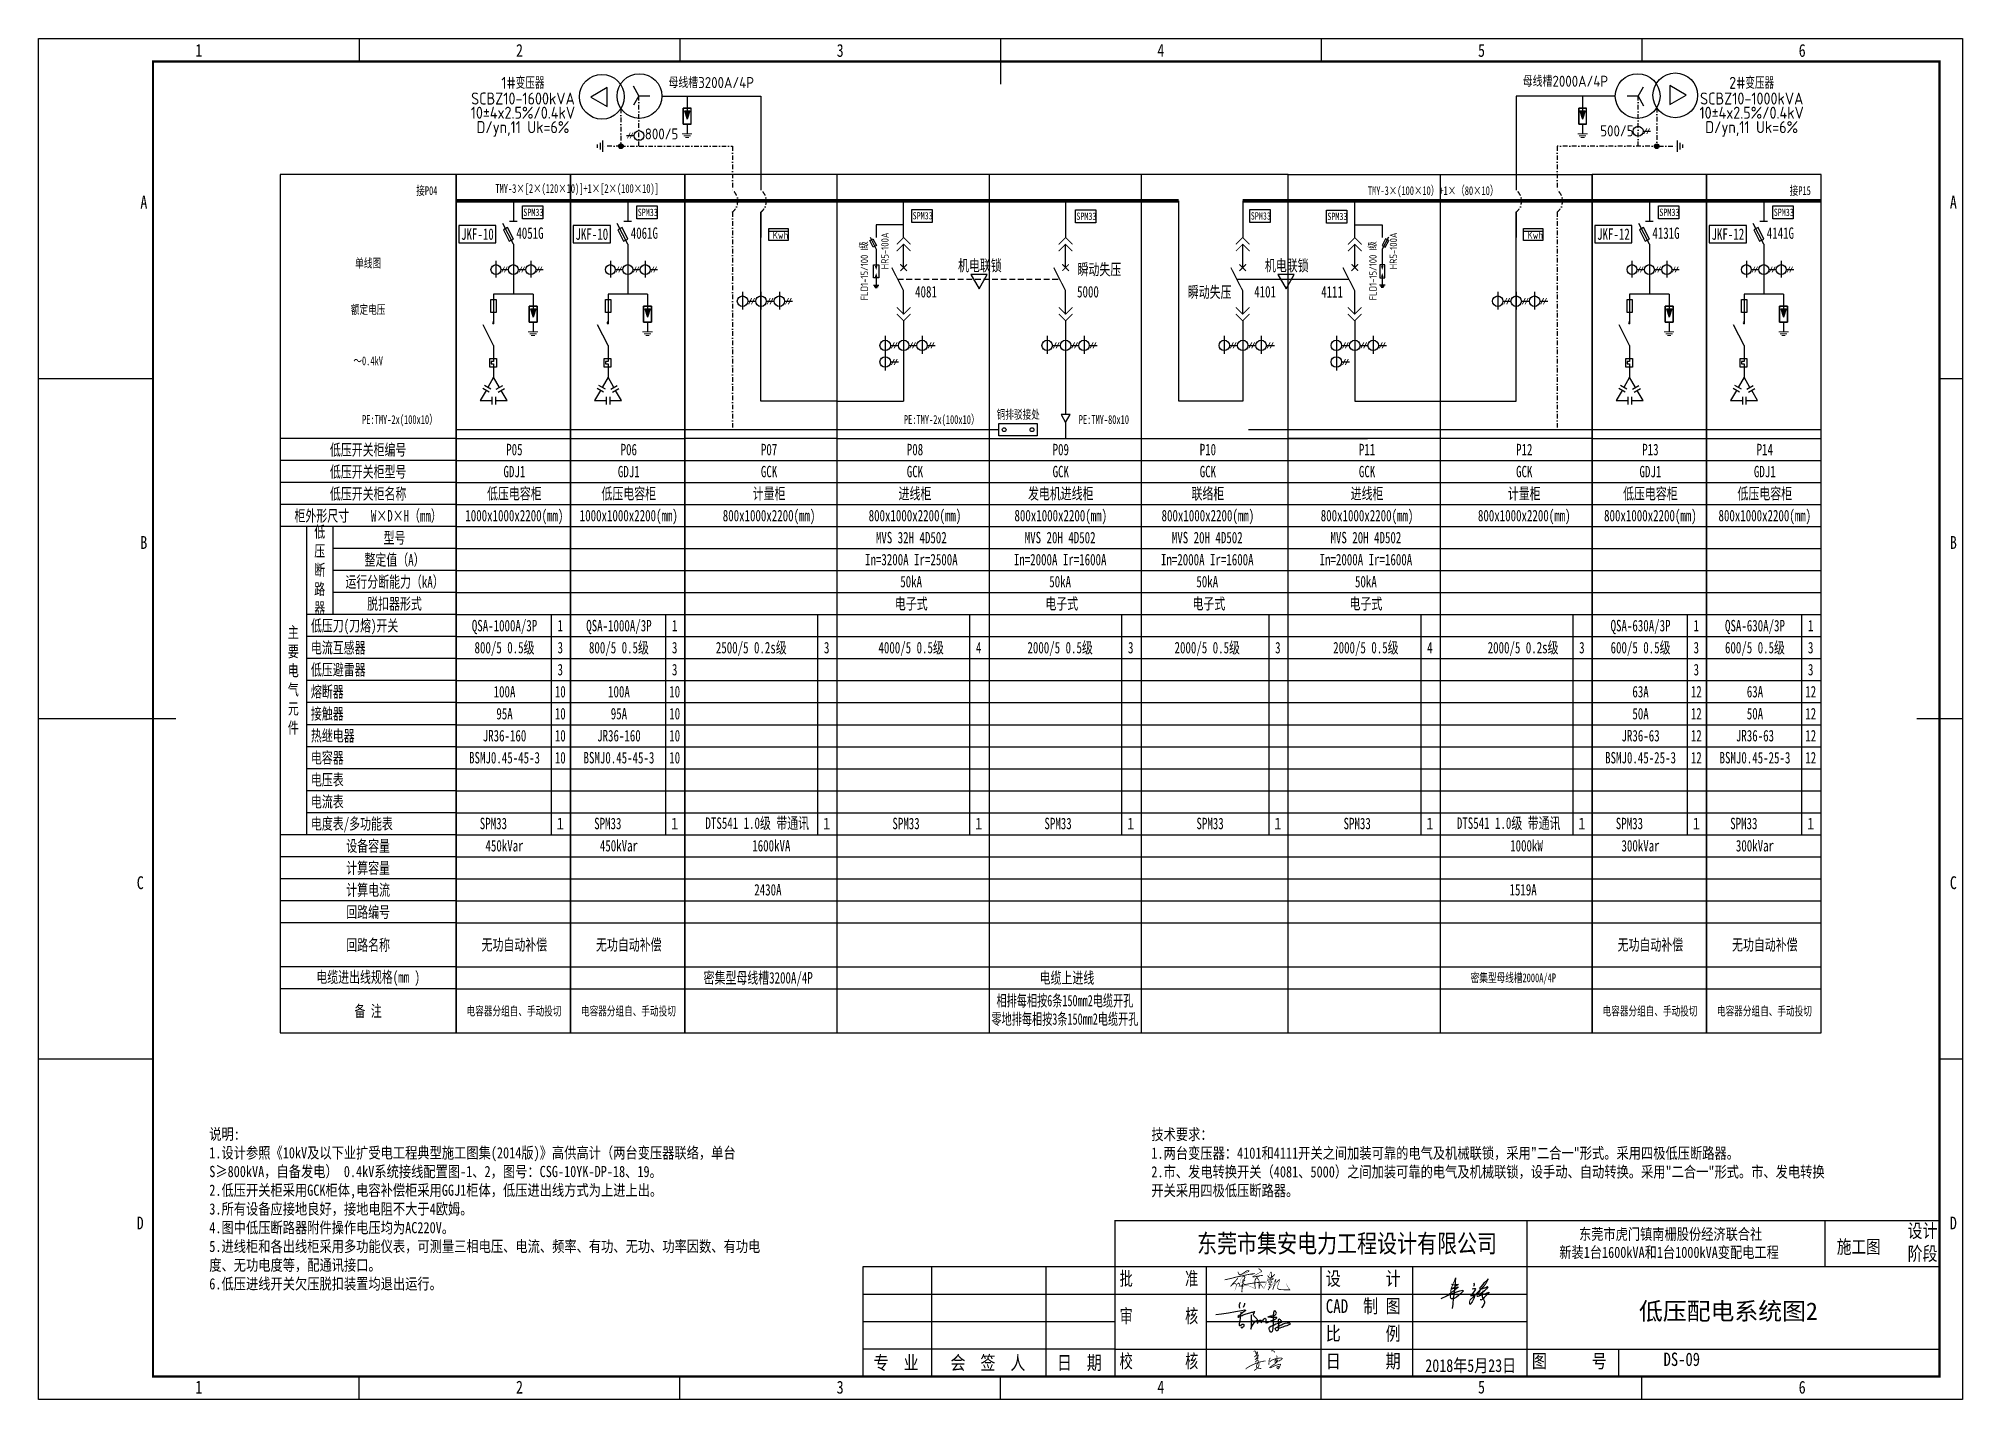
# Model space of a CAD drawing. Extents: x -700117 to -483644, y 1301776 to 1331476.
# Drawn here: x -614390 to -572390, y 1301776 to 1331476 of the extents above; entities that cross this region are included whole.
import ezdxf
from ezdxf.enums import TextEntityAlignment as Align

# ---------------------------------------------------------------- set-up
doc = ezdxf.new("R2010")
doc.units = 0
doc.header["$LTSCALE"] = 1000
for name, pattern in [('DASH', [0.35, 0.25, -0.1]), ('DASHDOT', [1, 0.5, -0.25, 0, -0.25]), ('DASHED2', [0.375, 0.25, -0.125])]:
    doc.linetypes.add(name, pattern=pattern)
doc.layers.get('0').update_dxf_attribs({"linetype": 'CONTINUOUS'})
for name, color, linetype in [('01', 7, 'CONTINUOUS'), ('2', 2, 'CONTINUOUS'), ('SB', 3, 'CONTINUOUS'), ('TK', 5, 'CONTINUOUS'), ('内框', 3, 'CONTINUOUS'), ('图框TEXT', 30, 'CONTINUOUS'), ('图签', 7, 'CONTINUOUS'), ('外框', 2, 'CONTINUOUS')]:
    doc.layers.add(name, color=color, linetype=linetype)
doc.styles.add('宋体', font='', dxfattribs={"width": 0.8, "height": 3.8})
doc.styles.add('宋体1', font='', dxfattribs={"width": 0.7})
doc.styles.add('宋体2', font='', dxfattribs={"width": 0.8, "height": 7})
doc.styles.add('工程字', font='gbenor.shx', dxfattribs={"bigfont": 'gbcbig.shx'})
doc.styles.get('宋体').set_extended_font_data('SimSun')
doc.styles.get('宋体1').set_extended_font_data('SimSun')
doc.styles.get('宋体2').set_extended_font_data('SimSun')

msp = doc.modelspace()

# ---------------------------------------------------------------- texts
at = {"color": 7, "ltscale": 1000, "style": '工程字'}
for s, p in [('1#变压器', (-603814.7, 1330523.1)), ('2#变压器', (-576992.6, 1330523.1)), ('SCBZ10-1600kVA', (-603814.7, 1330165.8)), ('SCBZ10-1000kVA', (-576992.6, 1330165.8)), ('10%%P4x2.5%%%/0.4kV', (-603814.7, 1329856.9)), ('10%%P4x2.5%%%/0.4kV', (-576992.6, 1329856.9)), ('D/yn,11 Uk=6%%%', (-603814.7, 1329502.7)), ('D/yn,11 Uk=6%%%', (-576992.6, 1329502.7))]:
    msp.add_text(s, height=262.15, dxfattribs=at).set_placement(p, align=Align.MIDDLE)
for s, p in [('母线槽3200A/4P', (-599704.6, 1330514.7)), ('母线槽2000A/4P', (-581057.8, 1330543.5))]:
    msp.add_text(s, height=240.148, dxfattribs=at).set_placement(p, align=Align.MIDDLE_CENTER)
for s, p in [('800/5', (-601154.1, 1329272.6)), ('500/5', (-580297.6, 1329339.9))]:
    msp.add_text(s, height=240.15, dxfattribs=at).set_placement(p)
at = {"color": 7, "ltscale": 1000, "style": '宋体1', "width": 0.7}
for s, height, p in [('接P04', 192.12, (-606143.9, 1328060.3)), ('TMY-3×[2×(120×10)]+1×[2×(100×10)]', 192.118, (-604415.3, 1328107.2)), ('TMY-3×(100×10）+1×（80×10）', 192.118, (-585370.1, 1328060.3)), ('接P15', 192.12, (-576163.6, 1328060.3)), ('PE:TMY-2x(100x10）', 192.118, (-607325.6, 1323065.2)), ('PE:TMY-2x(100x10）', 192.118, (-595498.2, 1323065.2)), ('铜排驳接处', 192.12, (-593472.5, 1323175.7)), ('PE:TMY-80x10', 192.118, (-591682.1, 1323065.2)), ('SPM33', 249.75, (-604756.7, 1314220.8)), ('SPM33', 249.75, (-602259.1, 1314220.8)), ('SPM33', 249.75, (-595749, 1314220.8)), ('SPM33', 249.75, (-592430.6, 1314220.8)), ('SPM33', 249.75, (-589112.2, 1314220.8)), ('SPM33', 249.75, (-585900.8, 1314220.8)), ('SPM33', 249.75, (-579958.2, 1314220.8)), ('SPM33', 249.75, (-577460.7, 1314220.8))]:
    msp.add_text(s, height=height, rotation=0, dxfattribs=at).set_placement(p)
at = {"color": 7, "style": '宋体', "width": 0.7}
for p in [(-603806.8, 1327603), (-601309.3, 1327603), (-595307.7, 1327527.8), (-591734.2, 1327516.9), (-587926.1, 1327523.7), (-586255.1, 1327513.7), (-579008.4, 1327603), (-576510.9, 1327603)]:
    msp.add_text('SPM33', height=160.5, rotation=0, dxfattribs=at).set_placement(p)
at = {"color": 7, "ltscale": 1000, "style": '宋体1', "width": 0.7}
for s, height, p in [('JKF-10', 249.75, (-604808.4, 1327205.2)), ('4051G', 249.75, (-603661.4, 1327229.5)), ('JKF-10', 249.75, (-602310.9, 1327205.2)), ('4061G', 249.75, (-601163.8, 1327229.5)), ('JKF-12', 249.75, (-580010, 1327205.2)), ('4131G', 249.75, (-578863, 1327229.5)), ('JKF-12', 249.75, (-577512.5, 1327205.2)), ('4141G', 249.75, (-576365.4, 1327229.5)), ('机电联锁', 249.75, (-593840, 1326527.8)), ('瞬动失压', 249.75, (-591231.1, 1326442.3)), ('机电联锁', 249.75, (-587141, 1326527.8)), ('4081', 249.75, (-595015.8, 1325947.4)), ('5000', 249.75, (-591480.4, 1325947.4)), ('瞬动失压', 249.75, (-588823.5, 1325947.4)), ('4101', 249.75, (-587614, 1325947.4)), ('4111', 249.75, (-586151.7, 1325947.4)), ('低压开关柜编号', 249.75, (-607193.6, 1322506)), ('低压开关柜型号', 249.75, (-607193.6, 1322025.7)), ('低压开关柜名称', 249.75, (-607193.6, 1321545.4)), ('柜外形尺寸    W×D×H（mm）', 249.754, (-607193.6, 1321065.1)), ('型号', 249.75, (-606617.2, 1320584.8)), ('整定值（A）', 249.75, (-606617.2, 1320104.5)), ('运行分断能力（kA）', 249.75, (-606617.2, 1319624.2)), ('脱扣器形式', 249.75, (-606617.2, 1319143.9)), ('设备容量', 249.75, (-607193.6, 1313860.6)), ('计算容量', 249.75, (-607193.6, 1313380.3)), ('计算电流', 249.75, (-607193.6, 1312900)), ('回路编号', 249.75, (-607193.6, 1312419.7)), ('回路名称', 249.75, (-607193.6, 1311699.3)), ('电缆进出线规格(mm )', 249.754, (-607193.6, 1310978.9)), ('备 注', 249.75, (-607193.6, 1310258.4))]:
    msp.add_text(s, height=height, rotation=0, dxfattribs=at).set_placement(p, align=Align.MIDDLE)
at = {"color": 7, "style": '工程字'}
for p in [(-598361.1, 1327103.2), (-581885.2, 1327103.2)]:
    msp.add_text('Kwh', height=160.5, dxfattribs=at).set_placement(p)
for s, p in [('HR5-100A', (-595832.8, 1326440.4)), ('HR5-100A', (-584732.1, 1326440.4)), ('FLD1-15/100 I级', (-596280.3, 1325760.5)), ('FLD1-15/100 I级', (-585179.6, 1325760.5))]:
    msp.add_text(s, height=160.5, rotation=90, dxfattribs=at).set_placement(p)
at = {"color": 7, "ltscale": 1000, "style": '宋体1'}
for s, height, width, p in [('单线图', 192.12, 0.7, (-607193.6, 1326573.1)), ('额定电压', 192.12, 0.7, (-607193.6, 1325559.8)), ('～0.4kV', 192.12, 0.7, (-607193.6, 1324441.6)), ('P05', 249.75, 0.7, (-604001.6, 1322505.9)), ('P06', 249.75, 0.7, (-601504, 1322505.9)), ('P07', 249.75, 0.7, (-598441.6, 1322505.9)), ('P08', 249.75, 0.7, (-595256.8, 1322505.9)), ('P09', 249.75, 0.7, (-592074, 1322505.9)), ('P10', 249.75, 0.7, (-588862.7, 1322505.9)), ('P11', 249.75, 0.7, (-585388.2, 1322505.9)), ('P12', 249.75, 0.7, (-581956.7, 1322505.9)), ('P13', 249.75, 0.7, (-579203.2, 1322505.9)), ('P14', 249.75, 0.7, (-576705.6, 1322505.9)), ('GDJ1', 249.75, 0.7, (-604001.6, 1322025.6)), ('GDJ1', 249.75, 0.7, (-601504, 1322025.6)), ('GCK', 249.75, 0.7, (-598441.6, 1322025.6)), ('GCK', 249.75, 0.7, (-595256.8, 1322025.6)), ('GCK', 249.75, 0.7, (-592074, 1322025.6)), ('GCK', 249.75, 0.7, (-588862.7, 1322025.6)), ('GCK', 249.75, 0.7, (-585388.2, 1322025.6)), ('GCK', 249.75, 0.7, (-581956.7, 1322025.6)), ('GDJ1', 249.75, 0.7, (-579203.2, 1322025.6)), ('GDJ1', 249.75, 0.7, (-576705.6, 1322025.6)), ('低压电容柜', 249.75, 0.7, (-604001.6, 1321545.4)), ('低压电容柜', 249.75, 0.7, (-601504, 1321545.4)), ('计量柜', 249.75, 0.7, (-598441.6, 1321545.4)), ('进线柜', 249.75, 0.7, (-595256.8, 1321545.4)), ('发电机进线柜', 249.75, 0.7, (-592074, 1321545.4)), ('联络柜', 249.75, 0.7, (-588862.7, 1321545.4)), ('进线柜', 249.75, 0.7, (-585388.2, 1321545.4)), ('计量柜', 249.75, 0.7, (-581956.7, 1321545.4)), ('低压电容柜', 249.75, 0.7, (-579203.2, 1321545.4)), ('低压电容柜', 249.75, 0.7, (-576705.6, 1321545.4)), ('1000x1000x2200(mm)', 249.754, 0.7, (-604001.6, 1321065.1)), ('1000x1000x2200(mm)', 249.754, 0.7, (-601504, 1321065.1)), ('800x1000x2200(mm)', 249.754, 0.7, (-598441.6, 1321065.1)), ('800x1000x2200(mm)', 249.754, 0.7, (-595256.8, 1321065.1)), ('800x1000x2200(mm)', 249.754, 0.7, (-592074, 1321065.1)), ('800x1000x2200(mm)', 249.754, 0.7, (-588862.7, 1321065.1)), ('800x1000x2200(mm)', 249.754, 0.7, (-585388.2, 1321065.1)), ('800x1000x2200(mm)', 249.754, 0.7, (-581956.7, 1321065.1)), ('800x1000x2200(mm)', 249.754, 0.7, (-579203.2, 1321065.1)), ('800x1000x2200(mm)', 249.754, 0.7, (-576705.6, 1321065.1)), ('MVS 32H 4D502', 249.754, 0.7, (-595336.3, 1320584.8)), ('MVS 20H 4D502', 249.754, 0.7, (-592087.7, 1320584.8)), ('MVS 20H 4D502', 249.754, 0.7, (-588876.3, 1320584.8)), ('MVS 20H 4D502', 249.754, 0.7, (-585413.4, 1320584.8)), ('In=3200A Ir=2500A', 249.754, 0.7, (-595336.3, 1320104.5)), ('In=2000A Ir=1600A', 249.754, 0.7, (-592087.7, 1320104.5)), ('In=2000A Ir=1600A', 249.754, 0.7, (-588876.3, 1320104.5)), ('In=2000A Ir=1600A', 249.754, 0.7, (-585413.4, 1320104.5)), ('50kA', 249.75, 0.7, (-595340, 1319624.2)), ('50kA', 249.75, 0.7, (-592087.7, 1319624.2)), ('50kA', 249.75, 0.7, (-588876.3, 1319624.2)), ('50kA', 249.75, 0.7, (-585413.4, 1319624.2)), ('电子式', 249.75, 0.7, (-595338.4, 1319143.9)), ('电子式', 249.75, 0.7, (-592052.6, 1319143.9)), ('电子式', 249.75, 0.7, (-588841.2, 1319143.9)), ('电子式', 249.75, 0.7, (-585413.4, 1319143.9)), ('QSA-1000A/3P', 249.754, 0.7, (-604216.4, 1318663.6)), ('QSA-1000A/3P', 249.754, 0.7, (-601718.8, 1318663.6)), ('QSA-630A/3P', 249.754, 0.7, (-579417.9, 1318663.6)), ('QSA-630A/3P', 249.754, 0.7, (-576920.4, 1318663.6)), ('1', 249.8, 0.7, (-602999.9, 1318663.6)), ('1', 249.8, 0.7, (-600502.4, 1318663.6)), ('1', 249.8, 0.7, (-578201.5, 1318663.6)), ('1', 249.8, 0.7, (-575704, 1318663.6)), ('800/5 0.5级', 249.75, 0.7, (-604216.4, 1318183.3)), ('3', 249.8, 0.7, (-602999.9, 1318183.3)), ('800/5 0.5级', 249.75, 0.7, (-601718.8, 1318183.3)), ('3', 249.8, 0.7, (-600502.4, 1318183.3)), ('2500/5 0.2s级', 249.754, 0.7, (-598830, 1318183.3)), ('3', 249.8, 0.7, (-597184, 1318183.3)), ('4000/5 0.5级', 249.754, 0.7, (-595340, 1318183.3)), ('4', 249.8, 0.7, (-593865.6, 1318183.3)), ('2000/5 0.5级', 249.754, 0.7, (-592087.7, 1318183.3)), ('3', 249.8, 0.7, (-590547.2, 1318183.3)), ('2000/5 0.5级', 249.754, 0.7, (-588876.3, 1318183.3)), ('3', 249.8, 0.7, (-587335.8, 1318183.3)), ('2000/5 0.5级', 249.754, 0.7, (-585413.4, 1318183.3)), ('4', 249.8, 0.7, (-584017.4, 1318183.3)), ('2000/5 0.2s级', 249.754, 0.7, (-581981.9, 1318183.3)), ('3', 249.8, 0.7, (-580699.1, 1318183.3)), ('600/5 0.5级', 249.75, 0.7, (-579417.9, 1318183.3)), ('3', 249.8, 0.7, (-578201.5, 1318183.3)), ('600/5 0.5级', 249.75, 0.7, (-576920.4, 1318183.3)), ('3', 249.8, 0.7, (-575704, 1318183.3)), ('3', 249.8, 0.7, (-602999.9, 1317703)), ('3', 249.8, 0.7, (-600502.4, 1317703)), ('3', 249.8, 0.7, (-578201.5, 1317703)), ('3', 249.8, 0.7, (-575704, 1317703)), ('100A', 249.75, 0.7, (-604216.4, 1317222.7)), ('10', 249.75, 0.7, (-602999.9, 1317222.7)), ('100A', 249.75, 0.7, (-601718.8, 1317222.7)), ('10', 249.75, 0.7, (-600502.4, 1317222.7)), ('63A', 249.75, 0.7, (-579417.9, 1317222.7)), ('12', 249.75, 0.7, (-578201.5, 1317222.7)), ('63A', 249.75, 0.7, (-576920.4, 1317222.7)), ('12', 249.75, 0.7, (-575704, 1317222.7)), ('95A', 249.75, 0.7, (-604216.4, 1316742.4)), ('10', 249.75, 0.7, (-602999.9, 1316742.4)), ('95A', 249.75, 0.7, (-601718.8, 1316742.4)), ('10', 249.75, 0.7, (-600502.4, 1316742.4)), ('50A', 249.75, 0.7, (-579417.9, 1316742.4)), ('12', 249.75, 0.7, (-578201.5, 1316742.4)), ('50A', 249.75, 0.7, (-576920.4, 1316742.4)), ('12', 249.75, 0.7, (-575704, 1316742.4)), ('JR36-160', 249.75, 0.7, (-604216.4, 1316262.1)), ('10', 249.75, 0.7, (-602999.9, 1316262.1)), ('JR36-160', 249.75, 0.7, (-601718.8, 1316262.1)), ('10', 249.75, 0.7, (-600502.4, 1316262.1)), ('JR36-63', 249.75, 0.7, (-579417.9, 1316262.1)), ('12', 249.75, 0.7, (-578201.5, 1316262.1)), ('JR36-63', 249.75, 0.7, (-576920.4, 1316262.1)), ('12', 249.75, 0.7, (-575704, 1316262.1)), ('BSMJ0.45-45-3', 249.754, 0.7, (-604216.4, 1315781.8)), ('10', 249.75, 0.7, (-602999.9, 1315781.8)), ('BSMJ0.45-45-3', 249.754, 0.7, (-601718.8, 1315781.8)), ('10', 249.75, 0.7, (-600502.4, 1315781.8)), ('BSMJ0.45-25-3', 249.754, 0.7, (-579417.9, 1315781.8)), ('12', 249.75, 0.7, (-578201.5, 1315781.8)), ('BSMJ0.45-25-3', 249.754, 0.7, (-576920.4, 1315781.8)), ('12', 249.75, 0.7, (-575704, 1315781.8)), ('１', 249.8, 0.7, (-602999.9, 1314340.9)), ('１', 249.8, 0.7, (-600502.4, 1314340.9)), ('DTS541 1.0级 带通讯', 249.754, 0.7, (-598698.9, 1314353.5)), ('１', 249.8, 0.7, (-597184, 1314340.9)), ('１', 249.8, 0.7, (-593865.6, 1314340.9)), ('１', 249.8, 0.7, (-590547.2, 1314340.9)), ('１', 249.8, 0.7, (-587335.8, 1314340.9)), ('１', 249.8, 0.7, (-584017.4, 1314340.9)), ('DTS541 1.0级 带通讯', 249.754, 0.7, (-582296.5, 1314353.5)), ('１', 249.8, 0.7, (-580699.1, 1314340.9)), ('１', 249.8, 0.7, (-578201.5, 1314340.9)), ('１', 249.8, 0.7, (-575704, 1314340.9)), ('450kVar', 249.75, 0.7, (-604216.4, 1313860.6)), ('450kVar', 249.75, 0.7, (-601718.8, 1313860.6)), ('1600kVA', 249.75, 0.7, (-598392.4, 1313860.6)), ('1000kW', 249.75, 0.7, (-581907.5, 1313860.6)), ('300kVar', 249.75, 0.7, (-579417.9, 1313860.6)), ('300kVar', 249.75, 0.7, (-576920.4, 1313860.6)), ('2430A', 249.75, 0.7, (-598466.9, 1312900)), ('1519A', 249.75, 0.7, (-581981.9, 1312900)), ('无功自动补偿', 249.75, 0.7, (-604001.6, 1311699.3)), ('无功自动补偿', 249.75, 0.7, (-601504, 1311699.3)), ('无功自动补偿', 249.75, 0.7, (-579203.2, 1311699.3)), ('无功自动补偿', 249.75, 0.7, (-576705.6, 1311699.3)), ('密集型母线槽3200A/4P', 249.754, 0.7, (-598679.5, 1310978.8)), ('电缆上进线', 249.75, 0.7, (-591939.4, 1310978.8)), ('密集型母线槽2000A/4P', 192.118, 0.7, (-582194.6, 1310978.8)), ('相排每相按6条150mm2电缆开孔', 249.754, 0.65, (-591983.8, 1310481)), ('电容器分组自、手动投切', 192.118, 0.7, (-604009.1, 1310252.1)), ('电容器分组自、手动投切', 192.118, 0.7, (-601511.6, 1310252.1)), ('零地排每相按3条150mm2电缆开孔', 249.754, 0.65, (-591983.8, 1310080.1)), ('电容器分组自、手动投切', 192.118, 0.7, (-579210.7, 1310252.1)), ('电容器分组自、手动投切', 192.118, 0.7, (-576713.2, 1310252.1))]:
    msp.add_text(s, height=height, rotation=0, dxfattribs=dict(at, width=width)).set_placement(p, align=Align.MIDDLE_CENTER)
at = {"color": 7, "ltscale": 1000, "style": '宋体1', "width": 0.7}
for s, p in [('低压刀(刀熔)开关', (-608442.4, 1318663.6)), ('电流互感器', (-608442.4, 1318183.3)), ('低压避雷器', (-608442.4, 1317703)), ('熔断器', (-608442.4, 1317222.7)), ('接触器', (-608442.4, 1316742.4)), ('热继电器', (-608442.4, 1316262.1)), ('电容器', (-608442.4, 1315781.8)), ('电压表', (-608442.4, 1315301.5)), ('电流表', (-608442.4, 1314821.2)), ('电度表/多功能表', (-608442.4, 1314340.9))]:
    msp.add_text(s, height=249.75, rotation=0, dxfattribs=at).set_placement(p, align=Align.MIDDLE_LEFT)
at = {"color": 0, "style": '宋体', "width": 0.8}
for s, height, rotation, p in [('东莞市虎门镇南栅股份经济联合社', 244.33, 359.99989, (-580760.8, 1305262.9)), ('新装1台1600kVA和1台1000kVA变配电工程', 244.33, 359.99989, (-581192, 1304866)), ('DS-09', 292.31, 0, (-578915.4, 1302507.9))]:
    msp.add_text(s, height=height, rotation=rotation, dxfattribs=at).set_placement(p)
msp.add_text('施工图', height=292.31, rotation=0, dxfattribs=at).set_placement((-574655, 1304963.1), align=Align.CENTER)
at = {"color": 0, "style": '宋体'}
msp.add_text('低压配电系统图2', height=381.86, rotation=0, dxfattribs=at).set_placement((-577500.5, 1303513.1), align=Align.CENTER)
at = {"color": 7, "ltscale": 1000, "char_height": 249.8, "width": 576.355, "attachment_point": 5, "rotation": 0, "style": '宋体1'}
for s, insert in [('低\\P压\\P断\\P路\\P器', (-608250.3, 1319864.3)), ('主\\P要\\P电\\P气\\P元\\P件', (-608826.6, 1317462.8))]:
    msp.add_mtext(s, dxfattribs=dict(at, insert=insert))
at = {"color": 0, "attachment_point": 1, "style": '宋体'}
for s, insert, char_height, width in [('{\\H6.365x;说明:\\P1.设计参照《10kV及以下业扩受电工程典型施工图集(2014版)》高供高计（两台变压器联络，单台S\\C7;≥\\C256;800kVA，自备发电） 0.4kV系统接线配置图-1、2，图号：CSG-10YK-DP-18、19\\C0;。\\P2.低压开关柜采用GCK柜体,电容补偿柜采用GGJ1柜体，低压进出线方式为上进上出。\\P3.所有设备应接地良好，接地电阻不大于4欧姆。\\P4.图中低压断路器附件操作电压均为AC220V。\\P5.进线柜和各出线柜采用多功能仪表，可测量三相电压、电流、频率、有功、无功、功率因数、有功电度、无功电度等，配通讯接口。\\P6.低压进线开关欠压脱扣装置均退出运行。}', (-610661.6, 1307691), 38.4873, 12389.577), ('{\\H6.365x;技术要求：\\P1.两台变压器：4101和4111开关之间加装可靠的电气及机械联锁，采用"二合一"形式。采用四极低压断路器。\\P2.市、发电转换开关（4081、5000）之间加装可靠的电气及机械联锁，设手动、自动转换。采用"二合一"形式。市、发电转换开关采用四极低压断路器。}', (-590096.6, 1307684.1), 38.487, 14673.001)]:
    msp.add_mtext(s, dxfattribs=dict(at, insert=insert, char_height=char_height, width=width))
at = {"layer": '图框TEXT', "style": '宋体1', "width": 0.8}
msp.add_text('2018年5月23日', height=280, rotation=0, dxfattribs=at).set_placement((-584116.6, 1302377))

# ---------------------------------------------------------------- blocks, each defined once
blk = doc.blocks.new('集安会签栏')
at = {"layer": '内框', "const_width": 30}
blk.add_lwpolyline([(0, 0), (-5500, 0), (-5500, 600), (0, 600), (0, 0)], close=True, dxfattribs=at)
at = {"layer": '图签'}
for p, q in [((-5500, 2400), (0, 2400)), ((-5500, 600), (-5500, 2400)), ((-4000, 0), (-4000, 2400)), ((-1500, 0), (-1500, 2400)), ((0, 600), (0, 2400)), ((-5500, 1800), (0, 1800)), ((-5500, 1200), (0, 1200))]:
    blk.add_line(p, q, dxfattribs=at)
at = {"layer": '图框TEXT', "style": '宋体2', "width": 0.8}
for s, p in [('专  业', (-5269, 152)), ('会  签  人', (-3592, 152)), ('日  期', (-1269, 152))]:
    blk.add_text(s, height=300, dxfattribs=at).set_placement(p)
blk = doc.blocks.new('集安图标')
at = {"layer": '内框', "const_width": 30}
blk.add_lwpolyline([(0, 3400), (-18000, 3400), (-18000, 0), (0, 0), (0, 3400)], dxfattribs=at)
at = {"layer": '图签'}
for p, q in [((-9000, 0), (-9000, 3400)), ((-2500, 2400), (-2500, 3400)), ((-18000, 2400), (0, 2400)), ((-16000, 0), (-16000, 2400)), ((-13500, 0), (-13500, 2400)), ((-11500, 0), (-11500, 2400)), ((-18000, 1800), (-9000, 1800)), ((-16000, 1200), (-9000, 1200)), ((-18000, 600), (0, 600)), ((-7000, 0), (-7000, 600))]:
    blk.add_line(p, q, dxfattribs=at)
at = {"layer": '图框TEXT', "style": '宋体2'}
for s, width, p in [('设计', 0.8, (-700, 3033)), ('阶段', 0.8, (-700, 2533)), ('批        准', 0.7, (-17900, 1988)), ('设      计', 0.8, (-13400, 1988)), ('CAD  制 图', 0.8, (-13400, 1388)), ('审        核', 0.7, (-17900, 1173)), ('比      例', 0.8, (-13400, 788)), ('校        核', 0.7, (-17900, 188)), ('日      期', 0.8, (-13400, 188)), ('图      号', 0.8, (-8900, 188))]:
    blk.add_text(s, height=300, dxfattribs=dict(at, width=width)).set_placement(p)
at = {"layer": '图框TEXT', "style": '宋体2', "width": 0.8}
blk.add_text('东莞市集安电力工程设计有限公司', height=400, dxfattribs=at).set_placement((-12935, 2705), align=Align.CENTER)
blk = doc.blocks.new('集安A3图框')
at = {"layer": 'TK'}
for p, q in [((-35000, 29700), (-35000, 29200)), ((-28000, 29700), (-28000, 29200)), ((-21000, 29700), (-21000, 28700)), ((-14000, 29700), (-14000, 29200)), ((-7000, 29700), (-7000, 29200)), ((-39500, 22275), (-42000, 22275)), ((0, 22275), (-500, 22275)), ((-39000, 14850), (-42000, 14850)), ((0, 14850), (-1000, 14850)), ((-39500, 7425), (-42000, 7425)), ((0, 7425), (-500, 7425)), ((-500, 3900), (-500, 500)), ((-35000, 0), (-35000, 500)), ((-28000, 0), (-28000, 500)), ((-24000, 500), (-500, 500)), ((-21000, 0), (-21000, 500)), ((-14000, 0), (-14000, 500)), ((-7000, 0), (-7000, 500))]:
    blk.add_line(p, q, dxfattribs=at)
at = {"layer": '内框', "const_width": 50, "flags": 128}
blk.add_lwpolyline([(-39500, 500), (-39500, 29200), (-500, 29200), (-500, 500)], close=True, dxfattribs=at)
at = {"layer": '外框', "flags": 128}
blk.add_lwpolyline([(-42000, 0), (-42000, 29700), (0, 29700), (0, 0)], close=True, dxfattribs=at)
for name, p in [('集安图标', (-500, 500)), ('集安会签栏', (-18500, 500))]:
    blk.add_blockref(name, p)
at = {"layer": 'TK', "style": '宋体', "width": 0.8}
for s, p in [('1', (-38500, 29300)), ('2', (-31500, 29300)), ('3', (-24500, 29300)), ('4', (-17500, 29300)), ('5', (-10500, 29300)), ('6', (-3500, 29300)), ('A', (-39700, 25988)), ('A', (-200, 25988)), ('B', (-39700, 18562)), ('B', (-200, 18562)), ('C', (-39779, 11138)), ('C', (-200, 11138)), ('D', (-39780, 3712)), ('D', (-200, 3712)), ('1', (-38500, 131)), ('2', (-31500, 131)), ('3', (-24500, 128)), ('4', (-17500, 131)), ('5', (-10500, 131)), ('6', (-3500, 128))]:
    blk.add_text(s, height=280, dxfattribs=at).set_placement(p, align=Align.CENTER)
blk = doc.blocks.new('123566')
at = {"color": 7, "lineweight": 30}
for p, q in [((96.5, 103.4), (96.4, 101.1)), ((96.4, 101.1), (96.5, 99.2)), ((97.2, 105.5), (96.5, 103.4)), ((96.5, 99.2), (96.6, 96.1)), ((96.6, 96.1), (97.6, 88.9)), ((100.9, 112.2), (97.2, 105.5)), ((105.6, 79.4), (118.5, 81.7)), ((117, 100.8), (112.5, 91.9)), ((118.3, 104.6), (117, 100.8)), ((118, 110.2), (118.3, 104.6)), ((118.5, 81.7), (122.9, 81.1)), ((122.9, 81.1), (123.4, 79.9)), ((-0.8, 62.3), (23.7, 64.7)), ((23.7, 64.7), (52, 69.6)), ((52, 69.6), (81.5, 75.2)), ((81.5, 75.2), (105.6, 79.4)), ((92.4, 55.2), (91.6, 53.3)), ((91.6, 53.3), (91.9, 51.7)), ((91.9, 51.7), (93.6, 51.3)), ((96.8, 58.4), (92.4, 55.2)), ((93.6, 51.3), (101.8, 55)), ((96.2, 23.1), (95.9, 18.9)), ((95.9, 18.9), (96.4, 17.1)), ((99.1, 36), (96.2, 23.1)), ((96.4, 17.1), (97.3, 16.8)), ((99.1, 60.3), (96.8, 58.4)), ((97.3, 16.8), (102.5, 18.1)), ((101.9, 62.7), (99.1, 60.3)), ((100.4, 47.1), (99.1, 36)), ((101.9, 57.9), (100.4, 47.1)), ((101.8, 55), (105.1, 57)), ((103.3, 72.1), (101.9, 57.9)), ((104.1, 65), (101.9, 62.7)), ((102.5, 18.1), (104.6, 18.7)), ((106.9, 67.3), (104.1, 65)), ((104.6, 18.7), (107.9, 20.6)), ((105.8, 8.5), (104.8, 10.8)), ((105.1, 57), (108.9, 58.8)), ((106.4, 6.8), (105.8, 8.5)), ((107.1, 6.4), (106.4, 6.8)), ((109.1, 69.1), (106.9, 67.3)), ((110.6, 8.1), (107.1, 6.4)), ((107.9, 20.6), (109.6, 22.3)), ((108.9, 58.8), (112.9, 60.7)), ((111.5, 70.7), (109.1, 69.1)), ((109.6, 22.3), (110.8, 22.7)), ((114.6, 11.8), (110.6, 8.1)), ((110.8, 22.7), (113.3, 22.3)), ((115.4, 73.1), (111.5, 70.7)), ((112.9, 60.7), (116.6, 62.1)), ((113.3, 22.3), (115.2, 20.4)), ((116, 15.2), (114.6, 11.8)), ((115.2, 20.4), (116.3, 17.5)), ((119.4, 75.7), (115.4, 73.1)), ((116.3, 17.5), (116, 15.2)), ((116.6, 62.1), (121.3, 63.8)), ((121.7, 77.2), (119.4, 75.7)), ((121.3, 63.8), (125.4, 65.1)), ((122.9, 78.9), (121.7, 77.2)), ((123.4, 79.9), (122.9, 78.9)), ((125.4, 65.1), (130.9, 66.9)), ((130.9, 66.9), (135.3, 67.9)), ((135.3, 67.9), (140.1, 69.2)), ((140.1, 69.2), (145.6, 70.7)), ((145.7, 14.6), (145.3, 1.4)), ((145.3, 1.4), (149.5, 14.1)), ((145.6, 70.7), (149.6, 71.7)), ((146.1, 55.8), (145.7, 24.2)), ((145.7, 24.2), (145.7, 14.6)), ((145.9, 61.8), (146.1, 55.8)), ((147.4, 39.9), (146.9, 40.2)), ((148.6, 38.7), (147.4, 39.9)), ((149.6, 38.2), (148.6, 38.7)), ((149.5, 14.1), (154, 22.8)), ((149.6, 71.7), (153.1, 72.2)), ((150.8, 36.8), (149.6, 38.2)), ((152.2, 35.2), (150.8, 36.8)), ((154.2, 34.1), (152.2, 35.2)), ((153.1, 72.2), (156.2, 73.1)), ((154, 22.8), (158.8, 28.3)), ((158.3, 33.2), (154.2, 34.1)), ((156.6, 66.6), (154.7, 62.8)), ((154.7, 62.8), (154.8, 61.6)), ((154.8, 61.6), (155.8, 59.5)), ((155.8, 59.5), (157.3, 57.3)), ((156.2, 73.1), (158.6, 74.3)), ((158.5, 70.6), (156.6, 66.6)), ((157.3, 57.3), (159.7, 54.9)), ((162.3, 33.2), (158.3, 33.2)), ((160.4, 73.8), (158.5, 70.6)), ((158.6, 74.3), (160.1, 74.8)), ((158.8, 28.3), (163.3, 31.7)), ((159.7, 54.9), (163.2, 51.7)), ((160.1, 74.8), (160.9, 75.1)), ((160.4, 73.8), (161.1, 75)), ((161, 75.1), (160.9, 75.1)), ((161.1, 75.1), (161, 75.1)), ((161.1, 75), (161.1, 75.1)), ((169, 36.5), (162.3, 33.2)), ((163.2, 51.7), (166.2, 48.4)), ((163.3, 31.7), (168.5, 34.1)), ((166.2, 48.4), (170.5, 44.3)), ((168.5, 34.1), (171.7, 35.6)), ((171.2, 39.5), (169, 36.5)), ((170.5, 44.3), (171.4, 41.7)), ((171.4, 41.7), (171.2, 39.5)), ((172.9, 28.6), (171.5, 25.4)), ((171.5, 25.4), (172.7, 26.8)), ((171.7, 35.6), (173.8, 36.8)), ((172.7, 26.8), (175.4, 30.9)), ((174.3, 31.5), (172.9, 28.6)), ((173.8, 36.8), (174.4, 37.1)), ((175.3, 34.3), (174.3, 31.5)), ((174.4, 37.1), (175.5, 37.2)), ((174.4, 37.1), (174.4, 37.1)), ((175.9, 35.3), (175.3, 34.3)), ((175.4, 30.9), (179, 34.9)), ((175.5, 37.2), (176, 36.8)), ((175.5, 37.2), (175.5, 37.2)), ((175.5, 37.2), (175.5, 37.2)), ((176, 35.9), (175.9, 35.3)), ((175.9, 35.3), (175.9, 35.3)), ((176, 36.8), (176, 35.9)), ((176, 36.8), (176, 36.8)), ((176, 35.9), (176, 35.9)), ((179, 34.9), (182.2, 38.5)), ((182.2, 38.5), (184.8, 39.5)), ((184.8, 39.5), (186.3, 39.5)), ((186.3, 39.5), (188.1, 38)), ((188.1, 38), (189, 36.1)), ((189.4, 33), (188.1, 28.5)), ((188.1, 28), (188.7, 28.8)), ((188.1, 28.5), (188.1, 28)), ((188.7, 28.8), (190.3, 31.7)), ((189, 36.1), (189.4, 33)), ((190.3, 31.7), (192.3, 34.3)), ((192.3, 34.3), (192.4, 35.1)), ((192.4, 35.1), (194.2, 37)), ((194.2, 37), (195.8, 39.3)), ((195.8, 39.3), (198.9, 43.2)), ((198.9, 43.2), (199.9, 44.6)), ((199.9, 44.6), (202.1, 46.3)), ((202.1, 46.3), (203.9, 47.1)), ((203.9, 47.1), (205.5, 45.8)), ((205.5, 45.8), (206.7, 42.7)), ((206.7, 42.7), (207, 38.7)), ((207, 35.1), (206.7, 32.5)), ((206.7, 32.5), (206.8, 29)), ((206.8, 29), (208.1, 27)), ((207, 38.7), (207, 35.1)), ((208.1, 27), (210.4, 27.3)), ((210.4, 27.3), (213.6, 29.1)), ((213.6, 29.1), (216.7, 30.9)), ((216.7, 30.9), (226.6, 35.4)), ((216.8, 53.4), (219.2, 54.5)), ((217, 52.1), (216.8, 53.4)), ((222.4, 51.2), (217, 52.1)), ((219.2, 54.5), (223.5, 55.7)), ((220.8, 6.7), (221.9, 9.8)), ((221, 2.8), (220.8, 6.7)), ((222.6, -2.3), (221, 2.8)), ((221.9, 9.8), (228.2, 13.4)), ((228.3, 50.3), (222.4, 51.2)), ((223.5, 55.7), (227.9, 56.4)), ((226.6, 35.4), (232.8, 37.2)), ((227.9, 56.4), (233.9, 57.2)), ((228.2, 13.4), (232.6, 15.4)), ((231.3, 50.3), (228.3, 50.3)), ((239.9, 49.6), (231.3, 50.3)), ((232.6, 15.4), (237.7, 17.8)), ((232.8, 37.2), (241.1, 41)), ((233.9, 57.2), (237.7, 57.9)), ((236.4, 3.8), (235.5, -3.1)), ((236.6, 11.3), (236.4, 3.8)), ((237.1, 17.6), (236.6, 11.3)), ((237.7, 34), (237.1, 17.6)), ((237.7, 57.9), (241.5, 59)), ((238, 46.8), (237.7, 34)), ((237.7, 17.8), (242.2, 20.2)), ((239, 68.1), (237.9, 61)), ((237.9, 61), (238, 54.3)), ((238, 54.3), (238, 46.8)), ((239.3, 71.5), (239, 68.1)), ((239.9, 74.2), (239.3, 71.5)), ((241, 76.6), (239.9, 74.2)), ((242.4, 49.6), (239.9, 49.6)), ((243.1, 77.7), (241, 76.6)), ((241.1, 41), (244.6, 43)), ((241.5, 59), (246.6, 61.7)), ((242.2, 20.2), (248.9, 23.2)), ((246.8, 49.6), (242.4, 49.6)), ((245.7, 76.9), (243.1, 77.7)), ((244.6, 43), (248.2, 45)), ((246.9, 75.7), (245.7, 76.9)), ((246.6, 61.7), (248.9, 63.9)), ((246.6, 3.8), (248.7, 6.7)), ((246.7, 0.2), (246.6, 3.8)), ((248.6, -2.9), (246.7, 0.2)), ((249.8, 49.7), (246.8, 49.6)), ((248.2, 74), (246.9, 75.7)), ((250.6, 71.1), (248.2, 74)), ((248.2, 45), (250.6, 46.3)), ((248.7, 6.7), (254.4, 10.4)), ((248.9, 63.9), (250.7, 65.5)), ((248.9, 23.2), (254.9, 25.4)), ((251.8, 49.9), (249.8, 49.7)), ((251.7, 68.4), (250.6, 71.1)), ((250.6, 46.3), (253.3, 48.1)), ((250.7, 65.5), (251.7, 68.4)), ((253.5, 49.4), (251.8, 49.9)), ((253.3, 48.1), (253.5, 49.4)), ((254.4, 10.4), (261.1, 14.5)), ((254.9, 25.4), (260, 26.7)), ((258.5, 0.4), (257.6, -3.6)), ((258.9, 5.1), (258.5, 0.4)), ((258.9, 39.2), (258.7, 33.8)), ((258.7, 33.8), (258.7, 30.7)), ((258.7, 30.7), (259.3, 26.7)), ((258.9, 14.2), (258.7, 9.8)), ((258.7, 9.8), (258.9, 5.1)), ((259.8, 41.6), (258.9, 39.2)), ((259.4, 20.7), (258.9, 14.2)), ((259.3, 26.7), (259.4, 20.7)), ((262, 43), (259.8, 41.6)), ((260, 26.7), (265.3, 28.3)), ((262.7, 5.1), (260.7, 4.2)), ((261.1, 14.5), (266.3, 18.2)), ((264.3, 43), (262, 43)), ((266, 6.2), (262.7, 5.1)), ((266, 42.1), (264.3, 43)), ((265.3, 28.3), (268, 29.2)), ((268, 40.5), (266, 42.1)), ((272.5, 8.9), (266, 6.2)), ((266.3, 18.2), (271.8, 20.3)), ((270.1, 38.3), (268, 40.5)), ((268, 29.2), (272, 31)), ((271.6, 36.7), (270.1, 38.3)), ((273.4, 35.2), (271.6, 36.7)), ((271.8, 20.3), (279, 23.4)), ((272, 31), (274, 32.5)), ((277.8, 10.5), (272.5, 8.9)), ((274.1, 33.6), (273.4, 35.2)), ((274, 32.5), (274.1, 33.6)), ((283.4, 12.5), (277.8, 10.5)), ((279, 23.4), (283.6, 24.9)), ((288.1, 13.8), (283.4, 12.5)), ((283.6, 24.9), (288.1, 26)), ((288.1, 26), (296.1, 27.4)), ((293.9, 15.6), (288.1, 13.8)), ((302.3, 19.3), (293.9, 15.6)), ((296.1, 27.4), (300.3, 28)), ((300.3, 28), (302.3, 28)), ((302.3, 28), (305.2, 27.4)), ((306.4, 21.2), (302.3, 19.3)), ((305.2, 27.4), (307.5, 26.3)), ((308.4, 24), (306.4, 21.2)), ((307.5, 26.3), (308.4, 24)), ((224.3, -5.4), (222.6, -2.3)), ((226.6, -9), (224.3, -5.4)), ((228.4, -11), (226.6, -9)), ((231.1, -10.3), (228.4, -11)), ((233.9, -7.9), (231.1, -10.3)), ((235.5, -3.1), (233.9, -7.9)), ((251.8, -5), (248.6, -2.9)), ((254.5, -5.2), (251.8, -5)), ((257.6, -3.6), (254.5, -5.2))]:
    blk.add_line(p, q, dxfattribs=at)
blk = doc.blocks.new('A$C4F656C09')
at = {"color": 7}
for points, const_width in [([(4118, 3), (4173, -20), (4331, -143), (4381, -189), (4399, -227), (4387, -258), (4367, -291), (4333, -314)], 80), ([(881, -1067), (1502, -935), (2001, -795)], 80), ([(1607, -1497), (1444, -1700)], 80), ([(1510, -1618), (1622, -1550), (1724, -1470)], 25), ([(2129, -925), (1871, -1226), (1607, -1497)], 80), ([(1724, -1470), (1772, -1443), (1827, -1431), (1878, -1431), (1933, -1439), (1969, -1479), (1984, -1519), (1999, -1572)], 80), ([(1946, -1804), (1901, -1934), (1937, -1863)], 30), ([(1999, -1572), (1990, -1651), (1946, -1804)], 50), ([(2001, -795), (2153, -780), (2353, -733)], 80), ([(2078, -764), (2001, -795)], 20), ([(2102, -1492), (2157, -1417)], 80), ([(2750, -485), (2078, -764)], 20), ([(2125, -323), (2148, -331), (2180, -388), (2252, -538)], 80), ([(2157, -1417), (2181, -1389), (2192, -1381), (2204, -1380), (2221, -1390), (2245, -1427)], 80), ([(2245, -1427), (2278, -1503), (2283, -1531), (2285, -1547), (2284, -1578), (2278, -1637), (2240, -1737)], 60), ([(2252, -538), (2297, -577), (2348, -580), (2425, -565)], 80), ([(2278, -1637), (2325, -1454)], 40), ([(2353, -733), (3040, -580)], 80), ([(2325, -1454), (2394, -1140), (2440, -998)], 20), ([(2469, -1608), (2408, -1653), (2401, -1664), (2404, -1674), (2424, -1685), (2446, -1691), (2497, -1694), (2552, -1691), (2698, -1654)], 80), ([(2425, -565), (2632, -454), (2885, -279), (3021, -209)], 80), ([(2440, -998), (2486, -911), (2541, -854), (2597, -798)], 20), ([(2699, -1349), (2700, -1361), (2694, -1375), (2604, -1525), (2563, -1545), (2469, -1608)], 60), ([(2589, -1503), (2586, -1625), (2552, -1862), (2521, -2217), (2534, -2228), (2566, -2211), (2589, -2199)], 80), ([(2800, -1094), (2804, -1103), (2799, -1112), (2768, -1143), (2552, -1286)], 80), ([(2552, -1286), (2542, -1298), (2547, -1307), (2558, -1322), (2594, -1324), (2620, -1311), (2608, -1436), (2589, -1503)], 40), ([(2810, -810), (2808, -848), (2787, -932), (2766, -969), (2719, -1029), (2690, -1070), (2648, -1096), (2607, -1106), (2575, -1110)], 80), ([(2597, -798), (2648, -756), (2682, -742), (2707, -731)], 50), ([(2620, -1311), (2699, -1349)], 40), ([(2652, -1093), (2717, -1081), (2767, -1087), (2800, -1094)], 40), ([(2693, -1451), (2783, -1537), (3254, -1441), (3757, -1362), (3979, -1330), (4188, -1309), (4523, -1288), (4790, -1295)], 80), ([(2682, -1394), (2674, -1425), (2674, -1436), (2693, -1451)], 40), ([(2707, -731), (2746, -721), (2771, -730), (2799, -765), (2810, -810)], 80), ([(2698, -1654), (2855, -1615), (2915, -1600), (2959, -1598)], 30), ([(3466, -1763), (3232, -1667), (3120, -1644), (2995, -1613), (2959, -1598)], 25), ([(3021, -209), (3088, -192), (3142, -192), (3187, -205), (3187, -237), (3135, -288)], 80), ([(3040, -580), (3232, -544), (3332, -523), (3403, -513)], 80), ([(3403, -513), (3571, -489), (3679, -485), (3788, -470)], 80), ([(3788, -470), (3687, -507), (3582, -531), (3498, -563), (3381, -600)], 30), ([(3695, -1873), (3466, -1763)], 25), ([(3573, -756), (3562, -767), (3567, -776), (3585, -784), (3624, -793), (3659, -793), (3972, -735), (4226, -684), (4539, -636)], 80), ([(4333, -314), (3842, -604), (3573, -756)], 40), ([(3931, -889), (3850, -976), (3781, -1122), (3764, -1337), (3771, -1584), (3788, -1723), (3828, -1869)], 80), ([(4131, -1090), (4100, -1046), (4137, -1116), (4162, -1207), (4169, -1295), (4186, -1523)], 80), ([(4455, -649), (4188, -712), (4034, -805), (3931, -889)], 40), ([(4210, -1121), (4157, -1100), (4131, -1090)], 40), ([(4186, -1523), (4185, -1780), (4181, -1873), (4172, -1913)], 80), ([(4181, -1873), (4219, -1691), (4250, -1618)], 40), ([(4250, -1618), (4283, -1557), (4301, -1524), (4318, -1515), (4331, -1520), (4352, -1542), (4510, -1766)], 50), ([(4510, -1766), (4597, -1869)], 40), ([(4763, -1294), (4570, -1262), (4522, -1240)], 15), ([(4597, -1869), (4624, -1892), (4637, -1888), (4648, -1859), (4914, -1244)], 25), ([(4914, -1244), (5072, -785), (5159, -604)], 25), ([(4989, -664), (5034, -723), (5063, -762), (5100, -811), (5131, -830)], 80), ([(5363, -819), (5343, -881), (5232, -955), (5123, -1027), (4995, -1103), (4980, -1127)], 40), ([(4980, -1127), (4996, -1138), (5078, -1122)], 40), ([(5163, -1816), (5163, -1847), (5041, -2018), (5015, -2030)], 80), ([(5041, -2018), (5142, -1900), (5401, -1589)], 40), ([(5101, -1253), (5074, -1272), (5071, -1295), (5080, -1304), (5111, -1307), (5140, -1303)], 80), ([(5078, -1122), (5194, -1066), (5273, -1034), (5340, -1007)], 40), ([(5131, -1722), (5120, -1741), (5136, -1756), (5163, -1784), (5163, -1816)], 80), ([(5257, -1151), (5101, -1253)], 50), ([(5100, -811), (5113, -859), (5123, -898), (5150, -939), (5184, -959)], 25), ([(5155, -1456), (5130, -1484), (5130, -1505), (5157, -1511), (5195, -1511)], 80), ([(5131, -830), (5202, -842), (5255, -842), (5338, -820), (5410, -770)], 60), ([(5331, -1511), (5328, -1528), (5313, -1552), (5131, -1722)], 50), ([(5140, -1303), (5315, -1258)], 50), ([(5304, -1353), (5155, -1456)], 50), ([(5159, -604), (5290, -319), (5307, -304), (5323, -307), (5330, -330)], 35), ([(5195, -1511), (5287, -1493), (5319, -1496), (5331, -1511)], 60), ([(5455, -1030), (5257, -1151)], 50), ([(5343, -881), (5282, -1008), (5259, -1034)], 40), ([(5315, -1258), (5368, -1253), (5387, -1260), (5392, -1276), (5376, -1290)], 80), ([(5376, -1290), (5330, -1330), (5304, -1353)], 50), ([(5330, -330), (5359, -743), (5363, -819)], 80), ([(5340, -1007), (5438, -979), (5484, -964)], 80), ([(5555, -668), (5493, -749), (5411, -837), (5343, -881)], 40), ([(5410, -770), (5509, -715), (5587, -635), (5663, -556), (5682, -536)], 80), ([(5401, -1589), (5671, -1211)], 25), ([(5484, -964), (5522, -959), (5538, -965), (5534, -976), (5509, -995), (5469, -1024), (5455, -1030)], 80), ([(5493, -1979), (5524, -1874), (5638, -1618), (5824, -1335)], 40), ([(5610, -1583), (5516, -1903)], 80), ([(5710, -1289), (5610, -1583)], 40), ([(5671, -1211), (5769, -1027)], 60), ([(5769, -1027), (5710, -1289)], 80), ([(5769, -1027), (5768, -1001)], 80), ([(5824, -1335), (5986, -1156), (6079, -1078), (6104, -1056), (6126, -1054), (6136, -1067), (6142, -1095), (6139, -1131)], 80), ([(5943, -1831), (5955, -1906), (6050, -1961), (6132, -1993), (6371, -2016), (6539, -2018), (6776, -2022), (6995, -2026), (7081, -2033), (7129, -2051)], 80), ([(6139, -1131), (6048, -1379), (5987, -1545), (5943, -1728), (5943, -1831)], 40), ([(6825, -1555), (6775, -1469), (6746, -1416)], 15), ([(6888, -1676), (6825, -1555)], 25), ([(6987, -1838), (6888, -1676)], 30), ([(7129, -2051), (7148, -2042), (7117, -2020), (7073, -1965), (6987, -1838)], 40), ([(3828, -1869), (3837, -1889), (3834, -1899), (3825, -1909), (3802, -1915), (3717, -1882), (3695, -1873)], 40), ([(5516, -1903), (5489, -1993), (5489, -2007)], 80)]:
    blk.add_lwpolyline(points, dxfattribs=dict(at, const_width=const_width))
blk.add_lwpolyline([(3135, -288, 30, 40, 0), (2997, -371, 30, 30, 0), (2750, -485, 30, 30, 0)], format="xyseb", dxfattribs=at)
blk = doc.blocks.new('LY')
at = {"layer": 'SB'}
blk.add_lwpolyline([(-150, 0), (-150, 745), (150, 745), (150, 0)], close=True, dxfattribs=at)
for points in [[(0, 681, 144, 0, 0), (0, 442, 0, 0, 0)], [(0, 53, 144, 0, 0), (0, 283, 0, 0, 0)]]:
    blk.add_lwpolyline(points, format="xyseb", dxfattribs=at)
blk = doc.blocks.new('44120319')
at = {"lineweight": 13}
for points in [[(128, 52), (127, 76), (130, 112), (134, 134), (150, 181), (166, 216), (177, 244)], [(317, -18), (318, 3), (325, 23), (359, 58), (390, 90), (413, 116), (441, 141), (465, 165), (483, 191), (500, 220), (503, 234)], [(205, 153), (205, 147), (184, 134), (168, 122), (153, 111), (131, 96), (131, 96), (91, 65)], [(205, 181), (204, 177), (170, 156), (132, 134)], [(411, 76), (409, 82), (409, 87), (410, 92)], [(437, 25), (433, 22), (430, 23), (428, 26), (427, 29), (426, 32)]]:
    blk.add_lwpolyline(points, dxfattribs=at)
at = {"lineweight": 30}
for points in [[(177, 244), (175, 208), (175, 185), (171, 148), (168, 125), (160, 73), (155, 40), (149, -18), (145, -63)], [(505, 236), (489, 219), (476, 204), (462, 190), (448, 173), (431, 154), (422, 145), (420, 138), (419, 135), (421, 132), (431, 132), (439, 134), (450, 138), (463, 143), (473, 146), (498, 159), (499, 154), (494, 144), (487, 135), (480, 127), (467, 115), (448, 99), (431, 87), (411, 76), (411, 76)], [(35, 37), (89, 64), (127, 80), (162, 94), (192, 104), (219, 113), (250, 121), (253, 111), (239, 97), (226, 84), (206, 67), (187, 52), (165, 39), (153, 33), (138, 34), (130, 42), (127, 53)], [(130, 134), (151, 138), (167, 142), (190, 149), (205, 153)], [(136, 182), (144, 177), (165, 176), (183, 177), (205, 181)], [(345, 135), (358, 138), (366, 139), (373, 138), (377, 135), (376, 131), (375, 125), (361, 105), (348, 89), (342, 81), (330, 70), (331, 66), (342, 68), (351, 68), (359, 68), (363, 64), (366, 59), (364, 46), (358, 30), (344, 6), (319, -21), (319, -21)], [(356, 191), (363, 182), (365, 174), (362, 165), (358, 157)], [(425, 120), (420, 113), (411, 101), (406, 94), (400, 88), (396, 81), (389, 69), (393, 62), (404, 62), (413, 64), (422, 67), (442, 73), (458, 80), (472, 85), (481, 89), (494, 94), (510, 100), (512, 96), (502, 85), (494, 77), (481, 63), (464, 47), (449, 32), (437, 25)], [(451, 113), (447, 96), (446, 83), (445, 68), (445, 57), (446, 47), (449, 38), (456, 27), (463, 16), (468, 8), (467, -4), (461, -21), (449, -38), (436, -56)]]:
    blk.add_lwpolyline(points, dxfattribs=at)
blk = doc.blocks.new('新块')
at = {"color": 7, "lineweight": 158, "const_width": 20}
for points in [[(-311, -30), (-296, -9), (-259, 17), (-229, 33), (-177, 62), (-122, 86), (-69, 111), (-10, 132), (43, 152), (109, 167), (158, 178), (190, 182), (205, 184)], [(-109, 429), (-86, 438), (-71, 438), (-60, 434), (-55, 414), (-49, 385), (-42, 366), (-32, 388), (-16, 415), (-6, 415), (-2, 401), (-3, 385), (-9, 370), (-16, 362), (-23, 353), (-30, 346), (-35, 342), (-39, 339), (-40, 337), (-39, 350), (-39, 359), (-40, 368)], [(29, 128), (30, 102), (30, 76), (27, 58), (8, 17), (-6, 3), (-30, -21), (-58, -42), (-99, -67)], [(-39, 337), (-48, 325), (-58, 312), (-69, 302), (-81, 293), (-91, 284)], [(-72, 214), (-52, 230), (-45, 244), (-27, 263), (-17, 274), (1, 292), (8, 313), (13, 327), (13, 333), (1, 335), (-9, 329), (-27, 329), (-38, 326), (-48, 326)], [(-17, 300), (-12, 280), (-12, 254), (-13, 225), (-22, 201), (-26, 188), (-42, 175), (-55, 161), (-65, 149)], [(-50, 231), (-33, 241), (-13, 251), (6, 257), (20, 260), (27, 260)], [(-26, 187), (-7, 191), (6, 192), (17, 188), (17, 178), (14, 164), (6, 145), (-6, 116), (-25, 80), (-32, 52), (-33, 37), (-36, 26), (-10, 4), (11, -3), (42, -9), (69, -13), (89, -19)], [(285, 85), (295, 198), (303, 234), (326, 259)], [(495, 155), (476, 132), (456, 115), (423, 92), (387, 68), (361, 52), (331, 30), (318, 20), (309, 8), (318, 5), (334, 6), (378, 28), (423, 49), (464, 66), (509, 82), (546, 92), (574, 97), (588, 98), (594, 92), (584, 69), (568, 38), (552, -1), (539, -23), (508, -13), (495, 19), (506, 45), (536, 39), (543, 16), (545, -14)], [(309, 155), (348, 193), (394, 217), (454, 237), (529, 253), (602, 260), (634, 250), (635, 240), (620, 221), (594, 207), (561, 186), (528, 180), (502, 194), (495, 305), (485, 320)], [(349, 444), (377, 447), (408, 440), (430, 428), (430, 401)], [(502, 194), (493, 153), (476, 151), (460, 145), (451, 141), (446, 157), (446, 184), (450, 203), (462, 211), (473, 220), (474, 203), (474, 178), (483, 167), (492, 154)], [(492, 154), (512, 161), (519, 165)]]:
    blk.add_lwpolyline(points, dxfattribs=at)

# ---------------------------------------------------------------- hatches: boundary and pattern name
for points in [[(-600230.1, 1329716.4), (-600172.5, 1329897.7), (-600287.8, 1329897.7)], [(-580682.4, 1329716.4), (-580624.8, 1329897.7), (-580740.1, 1329897.7)], [(-601676, 1329166.1, 1), (-601676, 1329084.8, 1)], [(-579065.2, 1329166.1, -1), (-579065.2, 1329084.8, -1)], [(-603592.9, 1325395), (-603535.2, 1325576.4), (-603650.5, 1325576.4)], [(-601095.3, 1325395), (-601037.7, 1325576.4), (-601153, 1325576.4)], [(-578794.4, 1325395), (-578736.8, 1325576.4), (-578852.1, 1325576.4)], [(-576296.9, 1325395), (-576239.3, 1325576.4), (-576354.5, 1325576.4)]]:
    msp.add_hatch(color=7).paths.add_polyline_path(points)

# ---------------------------------------------------------------- linework, layer by layer
at = {"color": 7}
for p, q in [((-601972.9, 1330404.9), (-602330.8, 1330198.3)), ((-602330.8, 1330198.3), (-601972.9, 1329991.6)), ((-601972.9, 1329991.6), (-601972.9, 1330404.9)), ((-601281, 1330225.7), (-601400.3, 1330432.4)), ((-601281, 1330225.7), (-601400.3, 1330019.1)), ((-601281, 1330225.7), (-601042.4, 1330225.7)), ((-600230.1, 1330219.9), (-600230.1, 1329897.7)), ((-580682.4, 1330219.9), (-580682.4, 1329897.7)), ((-579470.3, 1330214.1), (-579709, 1330214.1)), ((-579470.3, 1330214.1), (-579351, 1330420.7)), ((-579470.3, 1330214.1), (-579351, 1330007.4)), ((-578778.4, 1330448.1), (-578778.4, 1330034.8)), ((-578420.5, 1330241.5), (-578778.4, 1330448.1)), ((-578778.4, 1330034.8), (-578420.5, 1330241.5)), ((-600316.6, 1329955.4), (-600143.7, 1329955.4)), ((-600316.6, 1329609.6), (-600316.6, 1329955.4)), ((-600287.8, 1329897.7), (-600230.1, 1329716.4)), ((-600287.8, 1329897.7), (-600172.5, 1329897.7)), ((-600172.5, 1329897.7), (-600230.1, 1329716.4)), ((-580768.9, 1329955.4), (-580596, 1329955.4)), ((-580768.9, 1329609.6), (-580768.9, 1329955.4)), ((-580740.1, 1329897.7), (-580682.4, 1329716.4)), ((-580740.1, 1329897.7), (-580624.8, 1329897.7)), ((-580624.8, 1329897.7), (-580682.4, 1329716.4)), ((-601550.4, 1329356.5), (-601389, 1329356.5)), ((-600143.7, 1329609.6), (-600316.6, 1329609.6)), ((-600230.1, 1329609.6), (-600230.1, 1329393.8)), ((-580596, 1329609.6), (-580768.9, 1329609.6)), ((-580682.4, 1329609.6), (-580682.4, 1329393.8)), ((-579359.5, 1329452.2), (-579198.1, 1329452.2)), ((-602191.4, 1329162.8), (-602191.4, 1329088)), ((-602127.6, 1329197.1), (-602127.6, 1329052.5)), ((-602075.2, 1329248.9), (-602075.2, 1329001.9)), ((-578615.2, 1329248.9), (-578615.2, 1329001.9)), ((-578562.8, 1329197.1), (-578562.8, 1329052.5)), ((-578499, 1329162.8), (-578499, 1329088)), ((-600277.3, 1328509.7), (-602774.9, 1328509.7)), ((-602774.9, 1328509.7), (-602774.9, 1309778.1)), ((-600277.3, 1309778.1), (-600277.3, 1328509.7)), ((-590322.2, 1328509.7), (-600277.3, 1328509.7)), ((-600277.3, 1328509.7), (-600277.3, 1309778.1)), ((-596958.9, 1328509.7), (-596958.9, 1309778.1)), ((-590322.2, 1328509.7), (-596958.9, 1328509.7)), ((-593640.6, 1328509.7), (-593640.6, 1309778.1)), ((-590322.2, 1328509.7), (-590322.2, 1309778.1)), ((-587110.8, 1328509.7), (-590322.2, 1328509.7)), ((-590322.2, 1328509.7), (-590322.2, 1309778.1)), ((-587110.8, 1328509.7), (-580474, 1328509.7)), ((-587110.8, 1309778.1), (-587110.8, 1328509.7)), ((-583792.4, 1328509.7), (-583792.4, 1309778.1)), ((-580474, 1328509.7), (-580474, 1309778.1)), ((-580474, 1309778.1), (-580474, 1328509.7)), ((-580474, 1328509.7), (-580474, 1309778.1)), ((-575478.9, 1328509.7), (-577976.4, 1328509.7)), ((-577976.4, 1328509.7), (-577976.4, 1309778.1)), ((-575478.9, 1309778.1), (-575478.9, 1328509.7)), ((-595504.1, 1327131.6), (-595504.1, 1327933.3)), ((-585656, 1327131.6), (-585656, 1327933.3)), ((-604023.6, 1326986.1), (-604252.5, 1327438.8)), ((-604107.9, 1327486.7), (-603940.2, 1327486.7)), ((-601526.1, 1326986.1), (-601754.9, 1327438.8)), ((-601610.4, 1327486.7), (-601442.7, 1327486.7)), ((-598448.2, 1327331.1), (-598026.9, 1327331.1)), ((-598448.2, 1327066.6), (-598448.2, 1327331.1)), ((-598448.2, 1327271.6), (-598026.9, 1327271.6)), ((-598026.9, 1327331.1), (-598026.9, 1327066.6)), ((-595504.1, 1327411.5), (-596104.4, 1327411.5)), ((-585656, 1327411.5), (-585055.7, 1327411.5)), ((-581972.2, 1327331.1), (-581550.9, 1327331.1)), ((-581972.2, 1327066.6), (-581972.2, 1327331.1)), ((-581972.2, 1327271.6), (-581550.9, 1327271.6)), ((-581550.9, 1327331.1), (-581550.9, 1327066.6)), ((-579309.5, 1327486.7), (-579141.8, 1327486.7)), ((-576811.9, 1327486.7), (-576644.3, 1327486.7)), ((-598026.9, 1327066.6), (-598448.2, 1327066.6)), ((-595504.1, 1326477), (-595504.1, 1326985.2)), ((-591968.7, 1326477), (-591968.7, 1326985.2)), ((-588102.3, 1326477), (-588102.3, 1326985.2)), ((-585656, 1326477), (-585656, 1326985.2)), ((-581550.9, 1327066.6), (-581972.2, 1327066.6)), ((-604403.9, 1326627.1), (-604403.9, 1326257.5)), ((-604403.9, 1326627.1), (-604403.9, 1326257.5)), ((-604293.1, 1326432.6), (-604131.7, 1326432.6)), ((-604023.6, 1326627.1), (-604023.6, 1326257.5)), ((-603912.8, 1326432.6), (-603751.4, 1326432.6)), ((-603643.4, 1326627.1), (-603643.4, 1326257.5)), ((-603532.5, 1326432.6), (-603371.1, 1326432.6)), ((-601906.4, 1326627.1), (-601906.4, 1326257.5)), ((-601906.4, 1326627.1), (-601906.4, 1326257.5)), ((-601795.5, 1326432.6), (-601634.2, 1326432.6)), ((-601526.1, 1326627.1), (-601526.1, 1326257.5)), ((-601415.2, 1326432.6), (-601253.9, 1326432.6)), ((-601145.8, 1326627.1), (-601145.8, 1326257.5)), ((-601034.9, 1326432.6), (-600873.6, 1326432.6)), ((-579605.5, 1326627.1), (-579605.5, 1326257.5)), ((-579605.5, 1326627.1), (-579605.5, 1326257.5)), ((-579494.6, 1326432.6), (-579333.3, 1326432.6)), ((-579225.2, 1326627.1), (-579225.2, 1326257.5)), ((-579114.3, 1326432.6), (-578953, 1326432.6)), ((-578844.9, 1326627.1), (-578844.9, 1326257.5)), ((-578734.1, 1326432.6), (-578572.7, 1326432.6)), ((-577108, 1326627.1), (-577108, 1326257.5)), ((-577108, 1326627.1), (-577108, 1326257.5)), ((-576997.1, 1326432.6), (-576835.7, 1326432.6)), ((-576727.7, 1326627.1), (-576727.7, 1326257.5)), ((-576616.8, 1326432.6), (-576455.5, 1326432.6)), ((-576347.4, 1326627.1), (-576347.4, 1326257.5)), ((-576236.5, 1326432.6), (-576075.2, 1326432.6)), ((-599020.6, 1325949.7), (-599020.6, 1325558.6)), ((-598618.1, 1325949.7), (-598618.1, 1325558.6)), ((-598215.7, 1325949.7), (-598215.7, 1325558.6)), ((-596165.7, 1326091.9), (-596043.1, 1326091.9)), ((-596145.7, 1326064.9), (-596063, 1326064.9)), ((-596128.9, 1326039.3), (-596079.9, 1326039.3)), ((-595504.1, 1325460.5), (-595504.1, 1325968.7)), ((-591968.7, 1325460.5), (-591968.7, 1325968.7)), ((-588102.3, 1325460.5), (-588102.3, 1325968.7)), ((-585656, 1325460.5), (-585656, 1325968.7)), ((-584994.5, 1326091.9), (-585117, 1326091.9)), ((-585014.4, 1326064.9), (-585097.1, 1326064.9)), ((-585031.2, 1326039.3), (-585080.2, 1326039.3)), ((-582535.6, 1325949.7), (-582535.6, 1325558.6)), ((-582133.2, 1325949.7), (-582133.2, 1325558.6)), ((-581730.8, 1325949.7), (-581730.8, 1325558.6)), ((-603679.3, 1325634), (-603506.4, 1325634)), ((-603679.3, 1325288.2), (-603679.3, 1325634)), ((-603650.5, 1325576.4), (-603592.9, 1325395)), ((-603650.5, 1325576.4), (-603535.2, 1325576.4)), ((-603592.9, 1325898.5), (-603592.9, 1325576.4)), ((-603535.2, 1325576.4), (-603592.9, 1325395)), ((-603506.4, 1325634), (-603506.4, 1325288.2)), ((-601181.8, 1325634), (-601008.9, 1325634)), ((-601181.8, 1325288.2), (-601181.8, 1325634)), ((-601153, 1325576.4), (-601095.3, 1325395)), ((-601153, 1325576.4), (-601037.7, 1325576.4)), ((-601095.3, 1325898.5), (-601095.3, 1325576.4)), ((-601037.7, 1325576.4), (-601095.3, 1325395)), ((-601008.9, 1325634), (-601008.9, 1325288.2)), ((-598903.2, 1325743.8), (-598732.5, 1325743.8)), ((-598500.8, 1325743.8), (-598330.1, 1325743.8)), ((-598098.4, 1325743.8), (-597927.7, 1325743.8)), ((-582418.3, 1325743.8), (-582247.5, 1325743.8)), ((-582015.9, 1325743.8), (-581845.1, 1325743.8)), ((-581613.4, 1325743.8), (-581442.7, 1325743.8)), ((-578880.9, 1325634), (-578708, 1325634)), ((-578880.9, 1325288.2), (-578880.9, 1325634)), ((-578852.1, 1325576.4), (-578794.4, 1325395)), ((-578852.1, 1325576.4), (-578736.8, 1325576.4)), ((-578794.4, 1325898.5), (-578794.4, 1325576.4)), ((-578736.8, 1325576.4), (-578794.4, 1325395)), ((-578708, 1325634), (-578708, 1325288.2)), ((-576383.4, 1325634), (-576210.4, 1325634)), ((-576383.4, 1325288.2), (-576383.4, 1325634)), ((-576354.5, 1325576.4), (-576296.9, 1325395)), ((-576354.5, 1325576.4), (-576239.3, 1325576.4)), ((-576296.9, 1325898.5), (-576296.9, 1325576.4)), ((-576239.3, 1325576.4), (-576296.9, 1325395)), ((-576210.4, 1325634), (-576210.4, 1325288.2)), ((-603506.4, 1325288.2), (-603679.3, 1325288.2)), ((-603592.9, 1325288.2), (-603592.9, 1325072.4)), ((-601008.9, 1325288.2), (-601181.8, 1325288.2)), ((-601095.3, 1325288.2), (-601095.3, 1325072.4)), ((-578708, 1325288.2), (-578880.9, 1325288.2)), ((-578794.4, 1325288.2), (-578794.4, 1325072.4)), ((-576210.4, 1325288.2), (-576383.4, 1325288.2)), ((-576296.9, 1325288.2), (-576296.9, 1325072.4)), ((-595906.6, 1324984.9), (-595906.6, 1324593.9)), ((-595789.2, 1324779.1), (-595618.5, 1324779.1)), ((-595504.1, 1324984.9), (-595504.1, 1324593.9)), ((-595386.8, 1324779.1), (-595216.1, 1324779.1)), ((-595101.7, 1324984.9), (-595101.7, 1324593.9)), ((-594984.4, 1324779.1), (-594813.7, 1324779.1)), ((-592371.1, 1324984.9), (-592371.1, 1324593.9)), ((-592253.8, 1324779.1), (-592083, 1324779.1)), ((-591968.7, 1324984.9), (-591968.7, 1324593.9)), ((-591851.4, 1324779.1), (-591680.6, 1324779.1)), ((-591566.3, 1324984.9), (-591566.3, 1324593.9)), ((-591448.9, 1324779.1), (-591278.2, 1324779.1)), ((-588504.7, 1324984.9), (-588504.7, 1324593.9)), ((-588387.4, 1324779.1), (-588216.6, 1324779.1)), ((-588102.3, 1324984.9), (-588102.3, 1324593.9)), ((-587985, 1324779.1), (-587814.2, 1324779.1)), ((-587699.9, 1324984.9), (-587699.9, 1324593.9)), ((-587582.5, 1324779.1), (-587411.8, 1324779.1)), ((-586058.4, 1324984.9), (-586058.4, 1324593.9)), ((-585941.1, 1324779.1), (-585770.3, 1324779.1)), ((-585656, 1324984.9), (-585656, 1324593.9)), ((-585538.6, 1324779.1), (-585367.9, 1324779.1)), ((-585253.6, 1324984.9), (-585253.6, 1324593.9)), ((-585136.2, 1324779.1), (-584965.5, 1324779.1)), ((-595906.6, 1324622.7), (-595906.6, 1324231.6)), ((-595789.2, 1324416.9), (-595618.5, 1324416.9)), ((-586058.4, 1324622.7), (-586058.4, 1324231.6)), ((-585941.1, 1324416.9), (-585770.3, 1324416.9)), ((-600277.3, 1318903.7), (-596958.9, 1318903.7)), ((-600277.3, 1318423.4), (-596958.9, 1318423.4)), ((-600277.3, 1317943.1), (-596958.9, 1317943.1)), ((-600277.3, 1317462.8), (-596958.9, 1317462.8)), ((-600277.3, 1316982.6), (-596958.9, 1316982.6)), ((-600277.3, 1316502.3), (-596958.9, 1316502.3)), ((-600277.3, 1316022), (-596958.9, 1316022)), ((-600277.3, 1315541.7), (-596958.9, 1315541.7)), ((-600277.3, 1315061.4), (-596958.9, 1315061.4)), ((-605272.4, 1310738.7), (-602774.9, 1310738.7)), ((-602774.9, 1310738.7), (-600277.3, 1310738.7)), ((-600277.3, 1310738.7), (-596958.9, 1310738.7)), ((-596958.9, 1310738.7), (-590322.2, 1310738.7)), ((-593640.6, 1310738.7), (-590322.2, 1310738.7)), ((-590322.2, 1310738.7), (-587110.8, 1310738.7)), ((-587110.8, 1310738.7), (-583792.4, 1310738.7)), ((-583792.4, 1310738.7), (-580474, 1310738.7)), ((-580474, 1310738.7), (-577976.4, 1310738.7)), ((-577976.4, 1310738.7), (-575478.9, 1310738.7)), ((-602774.9, 1309778.1), (-600277.3, 1309778.1)), ((-600277.3, 1309778.1), (-590322.2, 1309778.1)), ((-596958.9, 1309778.1), (-590322.2, 1309778.1)), ((-590322.2, 1309778.1), (-587110.8, 1309778.1)), ((-587110.8, 1309778.1), (-583792.4, 1309778.1)), ((-583792.4, 1309778.1), (-580474, 1309778.1)), ((-577976.4, 1309778.1), (-575478.9, 1309778.1))]:
    msp.add_line(p, q, dxfattribs=at)
at = {"color": 7, "linetype": 'DASHDOT', "ltscale": 0.2}
for p, q in [((-601281, 1329125.4), (-601281, 1330225.7)), ((-579470.3, 1329125.4), (-579470.3, 1330214.1)), ((-601676, 1329948.7), (-601676, 1329125.4)), ((-579065.2, 1329964.5), (-579065.2, 1329125.4)), ((-601676, 1329125.4), (-602075.2, 1329125.4)), ((-601676, 1329125.4), (-599242.1, 1329125.4)), ((-599242.1, 1329125.4), (-599242.1, 1328169.3)), ((-579014.4, 1329125.4), (-581238, 1329125.4)), ((-581238, 1329125.4), (-581238, 1328169.3)), ((-579014.4, 1329125.4), (-578615.2, 1329125.4)), ((-599242.1, 1327687.4), (-599242.1, 1322949.4)), ((-581238, 1327687.4), (-581238, 1322949.4))]:
    msp.add_line(p, q, dxfattribs=at)
at = {"color": 7, "ltscale": 1000}
for p, q in [((-600782.4, 1330219.9), (-598618.1, 1330219.9)), ((-598618.1, 1330219.9), (-598618.1, 1328169.3)), ((-582133.2, 1330219.9), (-582133.2, 1328169.3)), ((-579968.9, 1330219.9), (-582133.2, 1330219.9)), ((-605272.4, 1328509.7), (-609114.8, 1328509.7)), ((-609114.8, 1328509.7), (-609114.8, 1309778.1)), ((-605272.4, 1309778.1), (-605272.4, 1328509.7)), ((-604023.6, 1327933.3), (-604023.6, 1327486.7)), ((-601526.1, 1327933.3), (-601526.1, 1327486.7)), ((-598618.1, 1323559.3), (-598618.1, 1327687.4)), ((-598618.1, 1327687.4), (-598618.1, 1327131.6)), ((-591968.7, 1327933.3), (-591968.7, 1327131.6)), ((-588102.3, 1327933.3), (-588102.3, 1327131.6)), ((-582133.2, 1323559.3), (-582133.2, 1327687.4)), ((-582133.2, 1327687.4), (-582133.2, 1327131.6)), ((-579225.2, 1327933.3), (-579225.2, 1327486.7)), ((-576727.7, 1327933.3), (-576727.7, 1327486.7)), ((-579225.2, 1326986.1), (-579454.1, 1327438.8)), ((-576727.7, 1326986.1), (-576956.5, 1327438.8)), ((-604023.6, 1326986.1), (-604023.6, 1325898.5)), ((-601526.1, 1326986.1), (-601526.1, 1325898.5)), ((-595504.1, 1326582), (-595504.1, 1326962.8)), ((-591968.7, 1326582), (-591968.7, 1326962.8)), ((-588102.3, 1326582), (-588102.3, 1326962.8)), ((-585656, 1326582), (-585656, 1326962.8)), ((-579225.2, 1326986.1), (-579225.2, 1325898.5)), ((-576727.7, 1326986.1), (-576727.7, 1325898.5)), ((-604511.9, 1325496.5), (-604511.9, 1325783.7)), ((-604511.9, 1325783.7), (-604397, 1325783.7)), ((-604511.9, 1325496.5), (-604511.9, 1325783.7)), ((-604511.9, 1325783.7), (-604397, 1325783.7)), ((-604397, 1325783.7), (-604397, 1325496.5)), ((-604397, 1325783.7), (-604397, 1325496.5)), ((-602014.3, 1325496.5), (-602014.3, 1325783.7)), ((-602014.3, 1325783.7), (-601899.4, 1325783.7)), ((-602014.3, 1325496.5), (-602014.3, 1325783.7)), ((-602014.3, 1325783.7), (-601899.4, 1325783.7)), ((-601899.4, 1325783.7), (-601899.4, 1325496.5)), ((-601899.4, 1325783.7), (-601899.4, 1325496.5)), ((-579713.4, 1325496.5), (-579713.4, 1325783.7)), ((-579713.4, 1325783.7), (-579598.6, 1325783.7)), ((-579713.4, 1325496.5), (-579713.4, 1325783.7)), ((-579713.4, 1325783.7), (-579598.6, 1325783.7)), ((-579598.6, 1325783.7), (-579598.6, 1325496.5)), ((-579598.6, 1325783.7), (-579598.6, 1325496.5)), ((-577215.9, 1325496.5), (-577215.9, 1325783.7)), ((-577215.9, 1325783.7), (-577101, 1325783.7)), ((-577215.9, 1325496.5), (-577215.9, 1325783.7)), ((-577215.9, 1325783.7), (-577101, 1325783.7)), ((-577101, 1325783.7), (-577101, 1325496.5)), ((-577101, 1325783.7), (-577101, 1325496.5)), ((-604454.4, 1324773.2), (-604683.3, 1325225.9)), ((-604397, 1325496.5), (-604511.9, 1325496.5)), ((-604397, 1325496.5), (-604511.9, 1325496.5)), ((-601956.9, 1324773.2), (-602185.7, 1325225.9)), ((-601899.4, 1325496.5), (-602014.3, 1325496.5)), ((-601899.4, 1325496.5), (-602014.3, 1325496.5)), ((-595504.1, 1325314.1), (-595504.1, 1323981)), ((-591968.7, 1325314.1), (-591968.7, 1323981)), ((-588102.3, 1325314.1), (-588102.3, 1323981)), ((-585656, 1325314.1), (-585656, 1323981)), ((-579656, 1324773.2), (-579884.8, 1325225.9)), ((-579598.6, 1325496.5), (-579713.4, 1325496.5)), ((-579598.6, 1325496.5), (-579713.4, 1325496.5)), ((-577158.5, 1324773.2), (-577387.3, 1325225.9)), ((-577101, 1325496.5), (-577215.9, 1325496.5)), ((-577101, 1325496.5), (-577215.9, 1325496.5)), ((-604513.2, 1323820.6), (-604653.1, 1323901.4)), ((-604395.7, 1323820.6), (-604255.8, 1323901.4)), ((-602015.6, 1323820.6), (-602155.5, 1323901.4)), ((-601898.1, 1323820.6), (-601758.2, 1323901.4)), ((-595504.1, 1323981), (-595504.1, 1323559.3)), ((-591968.7, 1323981), (-591968.7, 1323270.3)), ((-588102.3, 1323981), (-588102.3, 1323559.3)), ((-585656, 1323981), (-585656, 1323559.3)), ((-579714.7, 1323820.6), (-579854.6, 1323901.4)), ((-579597.3, 1323820.6), (-579457.4, 1323901.4)), ((-577217.2, 1323820.6), (-577357.1, 1323901.4)), ((-577099.7, 1323820.6), (-576959.8, 1323901.4)), ((-604550.7, 1323755.6), (-604690.6, 1323836.4)), ((-604492, 1323653.9), (-604492, 1323492.3)), ((-604416.9, 1323653.9), (-604416.9, 1323492.3)), ((-604358.2, 1323755.6), (-604218.3, 1323836.4)), ((-602053.2, 1323755.6), (-602193.1, 1323836.4)), ((-601994.4, 1323653.9), (-601994.4, 1323492.3)), ((-601919.4, 1323653.9), (-601919.4, 1323492.3)), ((-601860.6, 1323755.6), (-601720.7, 1323836.4)), ((-596958.9, 1323559.3), (-598618.1, 1323559.3)), ((-596958.9, 1323559.3), (-595504.1, 1323559.3)), ((-585656, 1323559.3), (-582133.2, 1323559.3)), ((-579752.3, 1323755.6), (-579892.2, 1323836.4)), ((-579693.5, 1323653.9), (-579693.5, 1323492.3)), ((-579618.5, 1323653.9), (-579618.5, 1323492.3)), ((-579559.7, 1323755.6), (-579419.8, 1323836.4)), ((-577254.7, 1323755.6), (-577394.6, 1323836.4)), ((-577196, 1323653.9), (-577196, 1323492.3)), ((-577120.9, 1323653.9), (-577120.9, 1323492.3)), ((-577062.2, 1323755.6), (-576922.3, 1323836.4)), ((-591968.7, 1323097.4), (-591968.7, 1322746.1)), ((-591968.7, 1323097.4), (-591968.7, 1322746.1)), ((-605272.4, 1322746.1), (-609114.8, 1322746.1)), ((-605272.4, 1322746.1), (-602774.9, 1322746.1)), ((-602774.9, 1322746.1), (-600277.3, 1322746.1)), ((-596958.9, 1322746.1), (-600277.3, 1322746.1)), ((-596958.9, 1322746.1), (-590322.2, 1322746.1)), ((-596958.9, 1322746.1), (-595708.3, 1322746.1)), ((-593640.6, 1322746.1), (-590322.2, 1322746.1)), ((-590322.2, 1322746.1), (-587110.8, 1322746.1)), ((-583792.4, 1322746.1), (-587110.8, 1322746.1)), ((-587110.8, 1322746.1), (-585381.4, 1322746.1)), ((-580474, 1322746.1), (-583792.4, 1322746.1)), ((-580474, 1322746.1), (-577976.4, 1322746.1)), ((-577976.4, 1322746.1), (-575478.9, 1322746.1)), ((-605272.4, 1322265.8), (-609114.8, 1322265.8)), ((-605272.4, 1322265.8), (-602774.9, 1322265.8)), ((-602774.9, 1322265.8), (-600277.3, 1322265.8)), ((-600277.3, 1322265.8), (-596958.9, 1322265.8)), ((-596958.9, 1322265.8), (-590322.2, 1322265.8)), ((-593640.6, 1322265.8), (-590322.2, 1322265.8)), ((-590322.2, 1322265.8), (-587110.8, 1322265.8)), ((-587110.8, 1322265.8), (-583792.4, 1322265.8)), ((-583792.4, 1322265.8), (-580474, 1322265.8)), ((-580474, 1322265.8), (-577976.4, 1322265.8)), ((-577976.4, 1322265.8), (-575478.9, 1322265.8)), ((-605272.4, 1321785.5), (-609114.8, 1321785.5)), ((-605272.4, 1321785.5), (-602774.9, 1321785.5)), ((-602774.9, 1321785.5), (-600277.3, 1321785.5)), ((-600277.3, 1321785.5), (-596958.9, 1321785.5)), ((-596958.9, 1321785.5), (-590322.2, 1321785.5)), ((-593640.6, 1321785.5), (-590322.2, 1321785.5)), ((-590322.2, 1321785.5), (-587110.8, 1321785.5)), ((-587110.8, 1321785.5), (-583792.4, 1321785.5)), ((-583792.4, 1321785.5), (-580474, 1321785.5)), ((-580474, 1321785.5), (-577976.4, 1321785.5)), ((-577976.4, 1321785.5), (-575478.9, 1321785.5)), ((-605272.4, 1321305.2), (-609114.8, 1321305.2)), ((-605272.4, 1321305.2), (-602774.9, 1321305.2)), ((-602774.9, 1321305.2), (-600277.3, 1321305.2)), ((-600277.3, 1321305.2), (-596958.9, 1321305.2)), ((-596958.9, 1321305.2), (-590322.2, 1321305.2)), ((-593640.6, 1321305.2), (-590322.2, 1321305.2)), ((-590322.2, 1321305.2), (-587110.8, 1321305.2)), ((-587110.8, 1321305.2), (-583792.4, 1321305.2)), ((-583792.4, 1321305.2), (-580474, 1321305.2)), ((-580474, 1321305.2), (-577976.4, 1321305.2)), ((-577976.4, 1321305.2), (-575478.9, 1321305.2)), ((-605272.4, 1320824.9), (-609114.8, 1320824.9)), ((-608538.4, 1320824.9), (-608538.4, 1314100.8)), ((-607962.1, 1320824.9), (-607962.1, 1318903.7)), ((-605272.4, 1320824.9), (-602774.9, 1320824.9)), ((-602774.9, 1320824.9), (-600277.3, 1320824.9)), ((-600277.3, 1320824.9), (-596958.9, 1320824.9)), ((-596958.9, 1320824.9), (-590322.2, 1320824.9)), ((-593640.6, 1320824.9), (-590322.2, 1320824.9)), ((-590322.2, 1320824.9), (-587110.8, 1320824.9)), ((-587110.8, 1320824.9), (-583792.4, 1320824.9)), ((-583792.4, 1320824.9), (-580474, 1320824.9)), ((-580474, 1320824.9), (-577976.4, 1320824.9)), ((-577976.4, 1320824.9), (-575478.9, 1320824.9)), ((-605272.4, 1320344.6), (-607962.1, 1320344.6)), ((-605272.4, 1320344.6), (-602774.9, 1320344.6)), ((-602774.9, 1320344.6), (-600277.3, 1320344.6)), ((-600277.3, 1320344.6), (-596958.9, 1320344.6)), ((-596958.9, 1320344.6), (-590322.2, 1320344.6)), ((-593640.6, 1320344.6), (-590322.2, 1320344.6)), ((-590322.2, 1320344.6), (-587110.8, 1320344.6)), ((-587110.8, 1320344.6), (-583792.4, 1320344.6)), ((-583792.4, 1320344.6), (-580474, 1320344.6)), ((-580474, 1320344.6), (-577976.4, 1320344.6)), ((-577976.4, 1320344.6), (-575478.9, 1320344.6)), ((-605272.4, 1319864.3), (-607962.1, 1319864.3)), ((-605272.4, 1319864.3), (-602774.9, 1319864.3)), ((-602774.9, 1319864.3), (-600277.3, 1319864.3)), ((-600277.3, 1319864.3), (-596958.9, 1319864.3)), ((-596958.9, 1319864.3), (-590322.2, 1319864.3)), ((-593640.6, 1319864.3), (-590322.2, 1319864.3)), ((-590322.2, 1319864.3), (-587110.8, 1319864.3)), ((-587110.8, 1319864.3), (-583792.4, 1319864.3)), ((-583792.4, 1319864.3), (-580474, 1319864.3)), ((-580474, 1319864.3), (-577976.4, 1319864.3)), ((-577976.4, 1319864.3), (-575478.9, 1319864.3)), ((-605272.4, 1319384), (-607962.1, 1319384)), ((-605272.4, 1319384), (-602774.9, 1319384)), ((-602774.9, 1319384), (-600277.3, 1319384)), ((-600277.3, 1319384), (-596958.9, 1319384)), ((-596958.9, 1319384), (-590322.2, 1319384)), ((-593640.6, 1319384), (-590322.2, 1319384)), ((-590322.2, 1319384), (-587110.8, 1319384)), ((-587110.8, 1319384), (-583792.4, 1319384)), ((-583792.4, 1319384), (-580474, 1319384)), ((-580474, 1319384), (-577976.4, 1319384)), ((-577976.4, 1319384), (-575478.9, 1319384)), ((-605272.4, 1318903.7), (-608538.4, 1318903.7)), ((-605272.4, 1318903.7), (-602774.9, 1318903.7)), ((-603199, 1318903.7), (-603199, 1314100.8)), ((-602774.9, 1318903.7), (-600277.3, 1318903.7)), ((-600701.4, 1318903.7), (-600701.4, 1314100.8)), ((-597383, 1318903.7), (-597383, 1314100.8)), ((-596958.9, 1318903.7), (-590322.2, 1318903.7)), ((-594064.7, 1318903.7), (-594064.7, 1314100.8)), ((-593640.6, 1318903.7), (-590322.2, 1318903.7)), ((-590746.3, 1318903.7), (-590746.3, 1314100.8)), ((-590322.2, 1318903.7), (-587110.8, 1318903.7)), ((-587534.9, 1318903.7), (-587534.9, 1314100.8)), ((-587110.8, 1318903.7), (-583792.4, 1318903.7)), ((-584216.5, 1318903.7), (-584216.5, 1314100.8)), ((-583792.4, 1318903.7), (-580474, 1318903.7)), ((-580898.1, 1318903.7), (-580898.1, 1314100.8)), ((-580474, 1318903.7), (-577976.4, 1318903.7)), ((-578400.5, 1318903.7), (-578400.5, 1314100.8)), ((-577976.4, 1318903.7), (-575478.9, 1318903.7)), ((-575903, 1318903.7), (-575903, 1314100.8)), ((-605272.4, 1318423.4), (-608538.4, 1318423.4)), ((-605272.4, 1318423.4), (-602774.9, 1318423.4)), ((-602774.9, 1318423.4), (-600277.3, 1318423.4)), ((-596958.9, 1318423.4), (-590322.2, 1318423.4)), ((-593640.6, 1318423.4), (-590322.2, 1318423.4)), ((-590322.2, 1318423.4), (-587110.8, 1318423.4)), ((-587110.8, 1318423.4), (-583792.4, 1318423.4)), ((-583792.4, 1318423.4), (-580474, 1318423.4)), ((-580474, 1318423.4), (-577976.4, 1318423.4)), ((-577976.4, 1318423.4), (-575478.9, 1318423.4)), ((-605272.4, 1317943.1), (-608538.4, 1317943.1)), ((-605272.4, 1317943.1), (-602774.9, 1317943.1)), ((-602774.9, 1317943.1), (-600277.3, 1317943.1)), ((-596958.9, 1317943.1), (-590322.2, 1317943.1)), ((-593640.6, 1317943.1), (-590322.2, 1317943.1)), ((-590322.2, 1317943.1), (-587110.8, 1317943.1)), ((-587110.8, 1317943.1), (-583792.4, 1317943.1)), ((-583792.4, 1317943.1), (-580474, 1317943.1)), ((-580474, 1317943.1), (-577976.4, 1317943.1)), ((-577976.4, 1317943.1), (-575478.9, 1317943.1)), ((-605272.4, 1317462.8), (-608538.4, 1317462.8)), ((-605272.4, 1317462.8), (-602774.9, 1317462.8)), ((-602774.9, 1317462.8), (-600277.3, 1317462.8)), ((-596958.9, 1317462.8), (-590322.2, 1317462.8)), ((-593640.6, 1317462.8), (-590322.2, 1317462.8)), ((-590322.2, 1317462.8), (-587110.8, 1317462.8)), ((-587110.8, 1317462.8), (-583792.4, 1317462.8)), ((-583792.4, 1317462.8), (-580474, 1317462.8)), ((-580474, 1317462.8), (-577976.4, 1317462.8)), ((-577976.4, 1317462.8), (-575478.9, 1317462.8)), ((-605272.4, 1316982.6), (-608538.4, 1316982.6)), ((-605272.4, 1316982.6), (-602774.9, 1316982.6)), ((-602774.9, 1316982.6), (-600277.3, 1316982.6)), ((-596958.9, 1316982.6), (-590322.2, 1316982.6)), ((-593640.6, 1316982.6), (-590322.2, 1316982.6)), ((-590322.2, 1316982.6), (-587110.8, 1316982.6)), ((-587110.8, 1316982.6), (-583792.4, 1316982.6)), ((-583792.4, 1316982.6), (-580474, 1316982.6)), ((-580474, 1316982.6), (-577976.4, 1316982.6)), ((-577976.4, 1316982.6), (-575478.9, 1316982.6)), ((-577976.4, 1316982.6), (-575478.9, 1316982.6)), ((-605272.4, 1316502.3), (-608538.4, 1316502.3)), ((-605272.4, 1316502.3), (-602774.9, 1316502.3)), ((-602774.9, 1316502.3), (-600277.3, 1316502.3)), ((-602774.9, 1316502.3), (-600277.3, 1316502.3)), ((-596958.9, 1316502.3), (-590322.2, 1316502.3)), ((-593640.6, 1316502.3), (-590322.2, 1316502.3)), ((-590322.2, 1316502.3), (-587110.8, 1316502.3)), ((-587110.8, 1316502.3), (-583792.4, 1316502.3)), ((-583792.4, 1316502.3), (-580474, 1316502.3)), ((-580474, 1316502.3), (-577976.4, 1316502.3)), ((-577976.4, 1316502.3), (-575478.9, 1316502.3)), ((-577976.4, 1316502.3), (-575478.9, 1316502.3)), ((-605272.4, 1316022), (-608538.4, 1316022)), ((-605272.4, 1316022), (-602774.9, 1316022)), ((-602774.9, 1316022), (-600277.3, 1316022)), ((-596958.9, 1316022), (-590322.2, 1316022)), ((-593640.6, 1316022), (-590322.2, 1316022)), ((-590322.2, 1316022), (-587110.8, 1316022)), ((-587110.8, 1316022), (-583792.4, 1316022)), ((-583792.4, 1316022), (-580474, 1316022)), ((-580474, 1316022), (-577976.4, 1316022)), ((-577976.4, 1316022), (-575478.9, 1316022)), ((-605272.4, 1315541.7), (-608538.4, 1315541.7)), ((-605272.4, 1315541.7), (-602774.9, 1315541.7)), ((-602774.9, 1315541.7), (-600277.3, 1315541.7)), ((-596958.9, 1315541.7), (-590322.2, 1315541.7)), ((-590322.2, 1315541.7), (-583792.4, 1315541.7)), ((-583792.4, 1315541.7), (-580474, 1315541.7)), ((-580474, 1315541.7), (-577976.4, 1315541.7)), ((-577976.4, 1315541.7), (-575478.9, 1315541.7)), ((-605272.4, 1315061.4), (-608538.4, 1315061.4)), ((-605272.4, 1315061.4), (-602774.9, 1315061.4)), ((-602774.9, 1315061.4), (-600277.3, 1315061.4)), ((-596958.9, 1315061.4), (-590322.2, 1315061.4)), ((-590322.2, 1315061.4), (-583792.4, 1315061.4)), ((-583792.4, 1315061.4), (-580474, 1315061.4)), ((-580474, 1315061.4), (-577976.4, 1315061.4)), ((-577976.4, 1315061.4), (-575478.9, 1315061.4)), ((-605272.4, 1314581.1), (-608538.4, 1314581.1)), ((-605272.4, 1314581.1), (-602774.9, 1314581.1)), ((-602774.9, 1314581.1), (-600277.3, 1314581.1)), ((-600277.3, 1314581.1), (-596958.9, 1314581.1)), ((-596958.9, 1314581.1), (-590322.2, 1314581.1)), ((-590322.2, 1314581.1), (-583792.4, 1314581.1)), ((-583792.4, 1314581.1), (-580474, 1314581.1)), ((-580474, 1314581.1), (-577976.4, 1314581.1)), ((-577976.4, 1314581.1), (-575478.9, 1314581.1)), ((-605272.4, 1314100.8), (-609114.8, 1314100.8)), ((-605272.4, 1314100.8), (-602774.9, 1314100.8)), ((-602774.9, 1314100.8), (-600277.3, 1314100.8)), ((-600277.3, 1314100.8), (-596958.9, 1314100.8)), ((-596958.9, 1314100.8), (-590322.2, 1314100.8)), ((-593640.6, 1314100.8), (-590322.2, 1314100.8)), ((-590322.2, 1314100.8), (-587110.8, 1314100.8)), ((-587110.8, 1314100.8), (-583792.4, 1314100.8)), ((-583792.4, 1314100.8), (-580474, 1314100.8)), ((-580474, 1314100.8), (-577976.4, 1314100.8)), ((-577976.4, 1314100.8), (-575478.9, 1314100.8)), ((-605272.4, 1313620.5), (-609114.8, 1313620.5)), ((-605272.4, 1313620.5), (-602774.9, 1313620.5)), ((-602774.9, 1313620.5), (-600277.3, 1313620.5)), ((-600277.3, 1313620.5), (-596958.9, 1313620.5)), ((-596958.9, 1313620.5), (-590322.2, 1313620.5)), ((-593640.6, 1313620.5), (-590322.2, 1313620.5)), ((-590322.2, 1313620.5), (-587110.8, 1313620.5)), ((-587110.8, 1313620.5), (-583792.4, 1313620.5)), ((-583792.4, 1313620.5), (-580474, 1313620.5)), ((-580474, 1313620.5), (-577976.4, 1313620.5)), ((-577976.4, 1313620.5), (-575478.9, 1313620.5)), ((-605272.4, 1313140.2), (-609114.8, 1313140.2)), ((-605272.4, 1313140.2), (-602774.9, 1313140.2)), ((-602774.9, 1313140.2), (-600277.3, 1313140.2)), ((-600277.3, 1313140.2), (-596958.9, 1313140.2)), ((-596958.9, 1313140.2), (-590322.2, 1313140.2)), ((-593640.6, 1313140.2), (-590322.2, 1313140.2)), ((-590322.2, 1313140.2), (-587110.8, 1313140.2)), ((-587110.8, 1313140.2), (-583792.4, 1313140.2)), ((-583792.4, 1313140.2), (-580474, 1313140.2)), ((-580474, 1313140.2), (-577976.4, 1313140.2)), ((-577976.4, 1313140.2), (-575478.9, 1313140.2)), ((-605272.4, 1312659.9), (-609114.8, 1312659.9)), ((-605272.4, 1312659.9), (-602774.9, 1312659.9)), ((-602774.9, 1312659.9), (-600277.3, 1312659.9)), ((-600277.3, 1312659.9), (-596958.9, 1312659.9)), ((-596958.9, 1312659.9), (-590322.2, 1312659.9)), ((-593640.6, 1312659.9), (-590322.2, 1312659.9)), ((-590322.2, 1312659.9), (-587110.8, 1312659.9)), ((-587110.8, 1312659.9), (-583792.4, 1312659.9)), ((-583792.4, 1312659.9), (-580474, 1312659.9)), ((-580474, 1312659.9), (-577976.4, 1312659.9)), ((-577976.4, 1312659.9), (-575478.9, 1312659.9)), ((-605272.4, 1312179.6), (-609114.8, 1312179.6)), ((-605272.4, 1312179.6), (-602774.9, 1312179.6)), ((-602774.9, 1312179.6), (-600277.3, 1312179.6)), ((-600277.3, 1312179.6), (-596958.9, 1312179.6)), ((-596958.9, 1312179.6), (-590322.2, 1312179.6)), ((-593640.6, 1312179.6), (-590322.2, 1312179.6)), ((-590322.2, 1312179.6), (-587110.8, 1312179.6)), ((-587110.8, 1312179.6), (-583792.4, 1312179.6)), ((-583792.4, 1312179.6), (-580474, 1312179.6)), ((-580474, 1312179.6), (-577976.4, 1312179.6)), ((-577976.4, 1312179.6), (-575478.9, 1312179.6)), ((-605272.4, 1311219), (-609114.8, 1311219)), ((-605272.4, 1311219), (-602774.9, 1311219)), ((-602774.9, 1311219), (-600277.3, 1311219)), ((-600277.3, 1311219), (-596958.9, 1311219)), ((-596958.9, 1311219), (-590322.2, 1311219)), ((-593640.6, 1311219), (-590322.2, 1311219)), ((-590322.2, 1311219), (-587110.8, 1311219)), ((-587110.8, 1311219), (-583792.4, 1311219)), ((-583792.4, 1311219), (-580474, 1311219)), ((-580474, 1311219), (-577976.4, 1311219)), ((-577976.4, 1311219), (-575478.9, 1311219)), ((-605272.4, 1310738.7), (-609114.8, 1310738.7)), ((-609114.8, 1309778.1), (-605272.4, 1309778.1))]:
    msp.add_line(p, q, dxfattribs=at)
at = {"color": 7, "lineweight": 9}
for p, q in [((-601475.2, 1329415.2), (-601533.9, 1329297.7)), ((-601416.5, 1329415.2), (-601475.2, 1329297.7)), ((-600335.8, 1329393.8), (-600124.5, 1329393.8)), ((-600302.2, 1329355.4), (-600158.1, 1329355.4)), ((-600268.6, 1329316.9), (-600191.7, 1329316.9)), ((-580788.1, 1329393.8), (-580576.8, 1329393.8)), ((-580754.5, 1329355.4), (-580610.4, 1329355.4)), ((-580720.9, 1329316.9), (-580644, 1329316.9)), ((-579284.3, 1329510.9), (-579343, 1329393.5)), ((-579225.5, 1329510.9), (-579284.3, 1329393.5)), ((-604217.8, 1326491.3), (-604276.6, 1326373.9)), ((-604159.1, 1326491.3), (-604217.8, 1326373.9)), ((-603837.6, 1326491.3), (-603896.3, 1326373.9)), ((-603778.8, 1326491.3), (-603837.6, 1326373.9)), ((-603457.3, 1326491.3), (-603516, 1326373.9)), ((-603398.6, 1326491.3), (-603457.3, 1326373.9)), ((-601720.3, 1326491.3), (-601779, 1326373.9)), ((-601661.6, 1326491.3), (-601720.3, 1326373.9)), ((-601340, 1326491.3), (-601398.7, 1326373.9)), ((-601281.3, 1326491.3), (-601340, 1326373.9)), ((-600959.7, 1326491.3), (-601018.4, 1326373.9)), ((-600901, 1326491.3), (-600959.7, 1326373.9)), ((-579419.4, 1326491.3), (-579478.1, 1326373.9)), ((-579360.7, 1326491.3), (-579419.4, 1326373.9)), ((-579039.1, 1326491.3), (-579097.8, 1326373.9)), ((-578980.4, 1326491.3), (-579039.1, 1326373.9)), ((-578658.8, 1326491.3), (-578717.6, 1326373.9)), ((-578600.1, 1326491.3), (-578658.8, 1326373.9)), ((-576921.9, 1326491.3), (-576980.6, 1326373.9)), ((-576863.2, 1326491.3), (-576921.9, 1326373.9)), ((-576541.6, 1326491.3), (-576600.3, 1326373.9)), ((-576482.9, 1326491.3), (-576541.6, 1326373.9)), ((-576161.3, 1326491.3), (-576220, 1326373.9)), ((-576102.6, 1326491.3), (-576161.3, 1326373.9)), ((-598823.6, 1325805.9), (-598885.8, 1325681.7)), ((-598761.5, 1325805.9), (-598823.6, 1325681.7)), ((-598421.2, 1325805.9), (-598483.4, 1325681.7)), ((-598359.1, 1325805.9), (-598421.2, 1325681.7)), ((-598018.8, 1325805.9), (-598080.9, 1325681.7)), ((-597956.7, 1325805.9), (-598018.8, 1325681.7)), ((-582338.7, 1325805.9), (-582400.8, 1325681.7)), ((-582276.6, 1325805.9), (-582338.7, 1325681.7)), ((-581936.3, 1325805.9), (-581998.4, 1325681.7)), ((-581874.1, 1325805.9), (-581936.3, 1325681.7)), ((-581533.8, 1325805.9), (-581596, 1325681.7)), ((-581471.7, 1325805.9), (-581533.8, 1325681.7)), ((-603698.5, 1325072.4), (-603487.2, 1325072.4)), ((-603664.9, 1325034), (-603520.8, 1325034)), ((-603631.3, 1324995.6), (-603554.4, 1324995.6)), ((-601201, 1325072.4), (-600989.7, 1325072.4)), ((-601167.4, 1325034), (-601023.3, 1325034)), ((-601133.7, 1324995.6), (-601056.9, 1324995.6)), ((-595709.6, 1324841.2), (-595771.8, 1324717)), ((-595647.5, 1324841.2), (-595709.6, 1324717)), ((-595307.2, 1324841.2), (-595369.4, 1324717)), ((-595245.1, 1324841.2), (-595307.2, 1324717)), ((-594904.8, 1324841.2), (-594966.9, 1324717)), ((-594842.7, 1324841.2), (-594904.8, 1324717)), ((-592174.2, 1324841.2), (-592236.3, 1324717)), ((-592112.1, 1324841.2), (-592174.2, 1324717)), ((-591771.8, 1324841.2), (-591833.9, 1324717)), ((-591709.6, 1324841.2), (-591771.8, 1324717)), ((-591369.4, 1324841.2), (-591431.5, 1324717)), ((-591307.2, 1324841.2), (-591369.4, 1324717)), ((-588307.8, 1324841.2), (-588369.9, 1324717)), ((-588245.7, 1324841.2), (-588307.8, 1324717)), ((-587905.4, 1324841.2), (-587967.5, 1324717)), ((-587843.2, 1324841.2), (-587905.4, 1324717)), ((-587503, 1324841.2), (-587565.1, 1324717)), ((-587440.8, 1324841.2), (-587503, 1324717)), ((-585861.5, 1324841.2), (-585923.6, 1324717)), ((-585799.3, 1324841.2), (-585861.5, 1324717)), ((-585459.1, 1324841.2), (-585521.2, 1324717)), ((-585396.9, 1324841.2), (-585459.1, 1324717)), ((-585056.6, 1324841.2), (-585118.8, 1324717)), ((-584994.5, 1324841.2), (-585056.6, 1324717)), ((-578900.1, 1325072.4), (-578688.8, 1325072.4)), ((-578866.5, 1325034), (-578722.4, 1325034)), ((-578832.9, 1324995.6), (-578756, 1324995.6)), ((-576402.6, 1325072.4), (-576191.2, 1325072.4)), ((-576368.9, 1325034), (-576224.9, 1325034)), ((-576335.3, 1324995.6), (-576258.5, 1324995.6)), ((-595709.6, 1324479), (-595771.8, 1324354.7)), ((-595647.5, 1324479), (-595709.6, 1324354.7)), ((-585861.5, 1324479), (-585923.6, 1324354.7)), ((-585799.3, 1324479), (-585861.5, 1324354.7))]:
    msp.add_line(p, q, dxfattribs=at)
at = {"color": 7, "lineweight": -3, "ltscale": 0.1}
for p, q in [((-589498.8, 1323559.3), (-589498.8, 1327933.3)), ((-588231.8, 1326222.9), (-585785.5, 1326222.9)), ((-588102.3, 1323559.3), (-589498.8, 1323559.3))]:
    msp.add_line(p, q, dxfattribs=at)
at = {"color": 7, "linetype": 'Continuous'}
for p, q in [((-596104.4, 1327411.5), (-596104.4, 1327130.8)), ((-585055.7, 1327411.5), (-585055.7, 1327130.8)), ((-596244.6, 1327068.8), (-596175.7, 1327104.3)), ((-596168.4, 1326920.6), (-596244.6, 1327068.8)), ((-596237.7, 1327142.9), (-596104.4, 1326880.1)), ((-596175.7, 1327104.3), (-596099.5, 1326956)), ((-596099.5, 1326956), (-596168.4, 1326920.6)), ((-596104.4, 1326880.1), (-596104.4, 1326510.5)), ((-584984.4, 1327104.3), (-585060.6, 1326956)), ((-585060.6, 1326956), (-584991.7, 1326920.6)), ((-584922.5, 1327142.9), (-585055.7, 1326880.1)), ((-585055.7, 1326880.1), (-585055.7, 1326510.5)), ((-584991.7, 1326920.6), (-584915.6, 1327068.8)), ((-584915.6, 1327068.8), (-584984.4, 1327104.3)), ((-596104.4, 1326298.7), (-596104.4, 1326091.9)), ((-585055.7, 1326298.7), (-585055.7, 1326091.9))]:
    msp.add_line(p, q, dxfattribs=at)
at = {"color": 7, "linetype": 'DASHED2', "ltscale": 0.5}
msp.add_line((-595633.6, 1326222.9), (-592098.2, 1326222.9), dxfattribs=at)
at = {"color": 7, "ltscale": 5}
for p, q in [((-603592.9, 1325898.5), (-604454.4, 1325898.5)), ((-604454.4, 1325898.5), (-604454.4, 1325270)), ((-604454.4, 1325898.5), (-604454.4, 1325248.3)), ((-601095.3, 1325898.5), (-601956.9, 1325898.5)), ((-601956.9, 1325898.5), (-601956.9, 1325270)), ((-601956.9, 1325898.5), (-601956.9, 1325248.3)), ((-578794.4, 1325898.5), (-579656, 1325898.5)), ((-579656, 1325898.5), (-579656, 1325270)), ((-579656, 1325898.5), (-579656, 1325248.3)), ((-576296.9, 1325898.5), (-577158.5, 1325898.5)), ((-577158.5, 1325898.5), (-577158.5, 1325270)), ((-577158.5, 1325898.5), (-577158.5, 1325248.3)), ((-604454.4, 1324773.2), (-604454.4, 1324428.5)), ((-601956.9, 1324773.2), (-601956.9, 1324428.5)), ((-579656, 1324773.2), (-579656, 1324428.5)), ((-577158.5, 1324773.2), (-577158.5, 1324428.5)), ((-604454.4, 1324375), (-604454.4, 1324083.9)), ((-601956.9, 1324375), (-601956.9, 1324083.9)), ((-579656, 1324375), (-579656, 1324083.9)), ((-577158.5, 1324375), (-577158.5, 1324083.9))]:
    msp.add_line(p, q, dxfattribs=at)
at = {"color": 7, "linetype": 'DASH', "ltscale": 50}
for p, q in [((-593423.8, 1322938.2), (-605272.4, 1322938.2)), ((-575478.9, 1322938.2), (-592589.3, 1322938.2))]:
    msp.add_line(p, q, dxfattribs=at)
at = {"color": 7}
for points in [[(-600143.7, 1329955.4), (-600316.6, 1329955.4), (-600316.6, 1329609.6), (-600143.7, 1329609.6)], [(-580596, 1329955.4), (-580768.9, 1329955.4), (-580768.9, 1329609.6), (-580596, 1329609.6)], [(-605272.4, 1309778.1), (-602774.9, 1309778.1), (-602774.9, 1328509.7), (-605272.4, 1328509.7)], [(-605272.4, 1309778.1), (-602774.9, 1309778.1), (-602774.9, 1328509.7), (-605272.4, 1328509.7)], [(-580474, 1309778.1), (-577976.4, 1309778.1), (-577976.4, 1328509.7), (-580474, 1328509.7)], [(-605216.6, 1327013.7), (-604404, 1327013.7), (-604404, 1327395.2), (-605216.6, 1327395.2)], [(-604116, 1327052.6), (-604022.4, 1327099.9), (-604148.5, 1327349.2), (-604242, 1327302)], [(-602719.1, 1327013.7), (-601906.5, 1327013.7), (-601906.5, 1327395.2), (-602719.1, 1327395.2)], [(-601618.4, 1327052.6), (-601524.9, 1327099.9), (-601651, 1327349.2), (-601744.5, 1327302)], [(-580418.2, 1327013.7), (-579605.6, 1327013.7), (-579605.6, 1327395.2), (-580418.2, 1327395.2)], [(-579317.5, 1327052.6), (-579224, 1327099.9), (-579350.1, 1327349.2), (-579443.6, 1327302)], [(-577920.7, 1327013.7), (-577108.1, 1327013.7), (-577108.1, 1327395.2), (-577920.7, 1327395.2)], [(-576820, 1327052.6), (-576726.5, 1327099.9), (-576852.5, 1327349.2), (-576946.1, 1327302)], [(-603506.4, 1325634), (-603679.3, 1325634), (-603679.3, 1325288.2), (-603506.4, 1325288.2)], [(-601008.9, 1325634), (-601181.8, 1325634), (-601181.8, 1325288.2), (-601008.9, 1325288.2)], [(-578708, 1325634), (-578880.9, 1325634), (-578880.9, 1325288.2), (-578708, 1325288.2)], [(-576210.4, 1325634), (-576383.4, 1325634), (-576383.4, 1325288.2), (-576210.4, 1325288.2)]]:
    msp.add_lwpolyline(points, close=True, dxfattribs=at)
for points, const_width in [([(-605272.4, 1327933.3), (-600277.3, 1327933.3)], 76.8), ([(-600277.3, 1327933.3), (-590322.2, 1327933.3)], 76.8), ([(-594923.5, 1327933.3), (-592443.8, 1327933.3)], 76.8), ([(-590322.2, 1327933.3), (-589498.8, 1327933.3)], 76.8), ([(-588102.3, 1327933.3), (-575478.9, 1327933.3)], 76.8), ([(-595354.6, 1326982.1), (-595504.1, 1327131.6), (-595653.7, 1326982.1)], 20.3), ([(-595354.6, 1326835.7), (-595504.1, 1326985.2), (-595653.7, 1326835.7)], 20.3), ([(-591819.2, 1326982.1), (-591968.7, 1327131.6), (-592118.2, 1326982.1)], 20.3), ([(-591819.2, 1326835.7), (-591968.7, 1326985.2), (-592118.2, 1326835.7)], 20.3), ([(-587952.8, 1326982.1), (-588102.3, 1327131.6), (-588251.8, 1326982.1)], 20.3), ([(-587952.8, 1326835.7), (-588102.3, 1326985.2), (-588251.8, 1326835.7)], 20.3), ([(-585506.5, 1326982.1), (-585656, 1327131.6), (-585805.5, 1326982.1)], 20.3), ([(-585506.5, 1326835.7), (-585656, 1326985.2), (-585805.5, 1326835.7)], 20.3), ([(-595763.1, 1326477), (-595504.1, 1325968.7)], 25.4), ([(-595576, 1326405.1), (-595432.3, 1326548.9)], 25.4), ([(-595576, 1326548.9), (-595432.3, 1326405.1)], 25.4), ([(-592227.7, 1326477), (-591968.7, 1325968.7)], 25.4), ([(-592040.6, 1326405.1), (-591896.8, 1326548.9)], 25.4), ([(-592040.6, 1326548.9), (-591896.8, 1326405.1)], 25.4), ([(-588361.3, 1326477), (-588102.3, 1325968.7)], 25.4), ([(-588174.2, 1326405.1), (-588030.4, 1326548.9)], 25.4), ([(-588174.2, 1326548.9), (-588030.4, 1326405.1)], 25.4), ([(-585914.9, 1326477), (-585656, 1325968.7)], 25.4), ([(-585727.9, 1326405.1), (-585584.1, 1326548.9)], 25.4), ([(-585727.9, 1326548.9), (-585584.1, 1326405.1)], 25.4), ([(-595354.6, 1325610), (-595504.1, 1325460.5), (-595653.7, 1325610)], 20.3), ([(-591819.2, 1325610), (-591968.7, 1325460.5), (-592118.2, 1325610)], 20.3), ([(-587952.8, 1325610), (-588102.3, 1325460.5), (-588251.8, 1325610)], 20.3), ([(-585506.5, 1325610), (-585656, 1325460.5), (-585805.5, 1325610)], 20.3), ([(-595354.6, 1325463.6), (-595504.1, 1325314.1), (-595653.7, 1325463.6)], 20.3), ([(-591819.2, 1325463.6), (-591968.7, 1325314.1), (-592118.2, 1325463.6)], 20.3), ([(-587952.8, 1325463.6), (-588102.3, 1325314.1), (-588251.8, 1325463.6)], 20.3), ([(-585506.5, 1325463.6), (-585656, 1325314.1), (-585805.5, 1325463.6)], 20.3)]:
    msp.add_lwpolyline(points, dxfattribs=dict(at, const_width=const_width))
at = {"color": 7, "ltscale": 10}
for points in [[(-603825.1, 1327821.9), (-603381.3, 1327821.9), (-603381.3, 1327537.1), (-603825.1, 1327537.1)], [(-601327.5, 1327821.9), (-600883.7, 1327821.9), (-600883.7, 1327537.1), (-601327.5, 1327537.1)], [(-595325.9, 1327746.8), (-594882.1, 1327746.8), (-594882.1, 1327461.9), (-595325.9, 1327461.9)], [(-591752.5, 1327735.9), (-591308.7, 1327735.9), (-591308.7, 1327451), (-591752.5, 1327451)], [(-587944.3, 1327742.6), (-587500.5, 1327742.6), (-587500.5, 1327457.8), (-587944.3, 1327457.8)], [(-586273.3, 1327732.7), (-585829.5, 1327732.7), (-585829.5, 1327447.8), (-586273.3, 1327447.8)], [(-579026.6, 1327821.9), (-578582.8, 1327821.9), (-578582.8, 1327537.1), (-579026.6, 1327537.1)], [(-576529.1, 1327821.9), (-576085.3, 1327821.9), (-576085.3, 1327537.1), (-576529.1, 1327537.1)], [(-593856.5, 1326016.1), (-593677.4, 1326326.2), (-594035.5, 1326326.2)], [(-587157.5, 1326016.1), (-586978.4, 1326326.2), (-587336.5, 1326326.2)]]:
    msp.add_lwpolyline(points, close=True, dxfattribs=at)
at = {"color": 7, "lineweight": -3, "ltscale": 0.1}
for points in [[(-604539.2, 1324491.7), (-604395, 1324491.7), (-604395, 1324300.7), (-604539.2, 1324300.7)], [(-602041.6, 1324491.7), (-601897.4, 1324491.7), (-601897.4, 1324300.7), (-602041.6, 1324300.7)], [(-579740.7, 1324491.7), (-579596.6, 1324491.7), (-579596.6, 1324300.7), (-579740.7, 1324300.7)], [(-577243.2, 1324491.7), (-577099, 1324491.7), (-577099, 1324300.7), (-577243.2, 1324300.7)]]:
    msp.add_lwpolyline(points, close=True, dxfattribs=at)
at = {"color": 7, "ltscale": 5}
for points in [[(-604454.4, 1324428.5), (-604507.9, 1324428.5), (-604507.9, 1324375), (-604454.4, 1324375)], [(-601956.9, 1324428.5), (-602010.4, 1324428.5), (-602010.4, 1324375), (-601956.9, 1324375)], [(-579656, 1324428.5), (-579709.5, 1324428.5), (-579709.5, 1324375), (-579656, 1324375)], [(-577158.5, 1324428.5), (-577212, 1324428.5), (-577212, 1324375), (-577158.5, 1324375)], [(-604325.7, 1323861), (-604454.4, 1324083.9), (-604583.1, 1323861)], [(-601828.2, 1323861), (-601956.9, 1324083.9), (-602085.6, 1323861)], [(-579527.3, 1323861), (-579656, 1324083.9), (-579784.7, 1323861)], [(-577029.8, 1323861), (-577158.5, 1324083.9), (-577287.1, 1323861)], [(-604620.6, 1323796), (-604749.3, 1323573.1), (-604492, 1323573.1)], [(-604416.9, 1323573.1), (-604159.5, 1323573.1), (-604288.2, 1323796)], [(-602123.1, 1323796), (-602251.8, 1323573.1), (-601994.4, 1323573.1)], [(-601919.4, 1323573.1), (-601662, 1323573.1), (-601790.7, 1323796)], [(-579822.2, 1323796), (-579950.9, 1323573.1), (-579693.5, 1323573.1)], [(-579618.5, 1323573.1), (-579361.1, 1323573.1), (-579489.8, 1323796)], [(-577324.7, 1323796), (-577453.4, 1323573.1), (-577196, 1323573.1)], [(-577120.9, 1323573.1), (-576863.5, 1323573.1), (-576992.2, 1323796)]]:
    msp.add_lwpolyline(points, dxfattribs=at)
msp.add_lwpolyline([(-593423.8, 1323074.7), (-592589.3, 1323074.7), (-592589.3, 1322801.8), (-593423.8, 1322801.8)], close=True)
at = {"color": 7, "ltscale": 1000}
msp.add_lwpolyline([(-591968.7, 1323097.4), (-591868.9, 1323270.3), (-592068.5, 1323270.3)], close=True, dxfattribs=at)
msp.add_lwpolyline([(-591968.7, 1323097.4), (-591868.9, 1323270.3), (-592068.5, 1323270.3)], close=True, dxfattribs=at)
at = {"color": 7}
for centre, radius in [((-602091.8, 1330204.1), 487.9), ((-601270.4, 1330219.9), 487.9), ((-579481, 1330219.9), 487.9), ((-578659.6, 1330235.7), 487.9), ((-601281, 1329356.5), 108.1), ((-601281, 1329356.5), 108.1), ((-579470.3, 1329452.2), 108.1), ((-601676, 1329125.4), 50.8), ((-601676, 1329125.4), 40.7), ((-579065.2, 1329125.4), 50.8), ((-579065.2, 1329125.4), 40.7), ((-604403.9, 1326432.6), 108.1), ((-604403.9, 1326432.6), 108.1), ((-604023.6, 1326432.6), 108.1), ((-603643.4, 1326432.6), 108.1), ((-601906.4, 1326432.6), 108.1), ((-601906.4, 1326432.6), 108.1), ((-601526.1, 1326432.6), 108.1), ((-601145.8, 1326432.6), 108.1), ((-579605.5, 1326432.6), 108.1), ((-579605.5, 1326432.6), 108.1), ((-579225.2, 1326432.6), 108.1), ((-578844.9, 1326432.6), 108.1), ((-577108, 1326432.6), 108.1), ((-577108, 1326432.6), 108.1), ((-576727.7, 1326432.6), 108.1), ((-576347.4, 1326432.6), 108.1), ((-599020.6, 1325743.8), 114.4), ((-598618.1, 1325743.8), 114.4), ((-598215.7, 1325743.8), 114.4), ((-582535.6, 1325743.8), 114.4), ((-582133.2, 1325743.8), 114.4), ((-581730.8, 1325743.8), 114.4), ((-595906.6, 1324779.1), 114.4), ((-595504.1, 1324779.1), 114.4), ((-595101.7, 1324779.1), 114.4), ((-592371.1, 1324779.1), 114.4), ((-591968.7, 1324779.1), 114.4), ((-591566.3, 1324779.1), 114.4), ((-588504.7, 1324779.1), 114.4), ((-588102.3, 1324779.1), 114.4), ((-587699.9, 1324779.1), 114.4), ((-586058.4, 1324779.1), 114.4), ((-585656, 1324779.1), 114.4), ((-585253.6, 1324779.1), 114.4), ((-595906.6, 1324416.9), 114.4), ((-586058.4, 1324416.9), 114.4)]:
    msp.add_circle(centre, radius, dxfattribs=at)
for centre in [(-593310.6, 1322938.2), (-592702.4, 1322938.2)]:
    msp.add_circle(centre, 41.8)
at = {"color": 7, "linetype": 'DASHDOT', "ltscale": 0.2}
for centre in [(-599431.4, 1327928.3), (-598807.4, 1327928.3), (-582322.5, 1327928.3), (-581427.3, 1327928.3)]:
    msp.add_arc(centre, 306.4, 308.15546, 51.84454, dxfattribs=at)
at = {"color": 7}
for centre in [(-604454.4, 1325270), (-601956.9, 1325270), (-579656, 1325270), (-577158.5, 1325270)]:
    msp.add_arc(centre, 21.8, 90, 270, dxfattribs=at)

# ---------------------------------------------------------------- block references
at = {"color": 5, "rotation": 6.670106611340577e-09}
msp.add_blockref('集安A3图框', (-572389.8, 1301776), dxfattribs=at)
at = {"color": 7, "rotation": 359.9999999823307}
for p, xscale, yscale, zscale in [((-596104.4, 1326253.5), 0.3774960092268884, 0.3774960092268884, 0.3774960092268884), ((-585055.7, 1326253.5), -0.3774960092268884, 0.3774960093433037, 0.3774960093919821)]:
    msp.add_blockref('LY', p, dxfattribs=dict(at, xscale=xscale, yscale=yscale, zscale=zscale))
at = {"color": 1, "lineweight": 50, "xscale": 0.8429651274927892, "yscale": 0.8429651274927892, "zscale": 0.8429651274927892}
msp.add_blockref('新块', (-587774, 1302463.6), dxfattribs=at)
at = {"layer": '01', "xscale": 2.183546090585878, "yscale": 2.183546090585878, "zscale": 2.183546090585878}
msp.add_blockref('44120319', (-583844.3, 1303897.4), dxfattribs=at)
at = {"layer": '2'}
for name, p, xscale, yscale, zscale in [('A$C4F656C09', (-588697, 1304631.5), 0.228154341224581, 0.228154341224581, 0.228154391627801), ('123566', (-588686.7, 1303302.4), 5.254752203007229, 5.254752203007229, 5.254752203007229)]:
    msp.add_blockref(name, p, dxfattribs=dict(at, xscale=xscale, yscale=yscale, zscale=zscale))

msp.set_redraw_order([(e.dxf.handle, doc.entitydb.next_handle()) for e in msp.query("TEXT MTEXT ATTDEF DIMENSION ARC_DIMENSION")])  # texts and dimensions are drawn at this point

doc.saveas('drawing.dxf')
